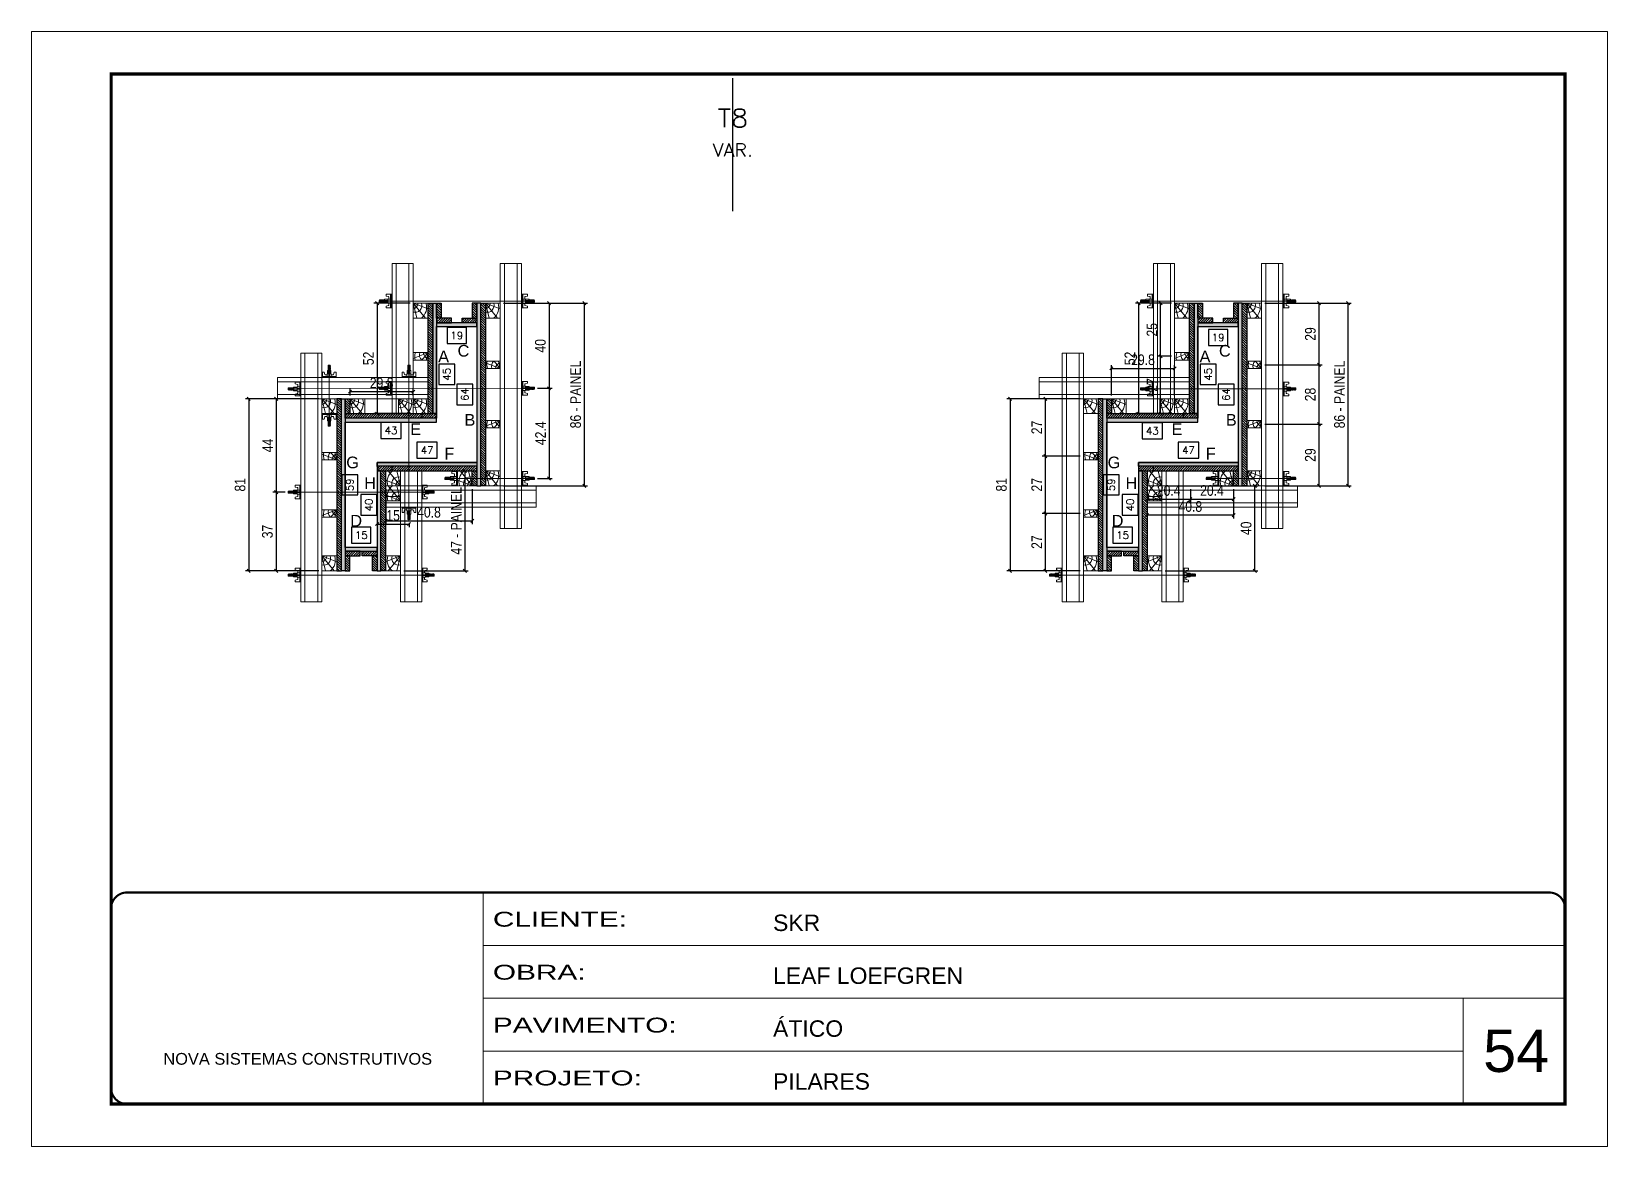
# Model space of a CAD drawing. Extents: x 14400 to 27878, y -21631 to 6985.
# Drawn here: x 15998 to 17483, y -8997 to -7947 of the extents above; entities that cross this region are included whole.
import ezdxf
from ezdxf.enums import TextEntityAlignment as Align

# ---------------------------------------------------------------- set-up
doc = ezdxf.new("R2010")
doc.units = 0
for name, pattern in [('CONTINUO', [0]), ('DASHED', [0.75, 0.5, -0.25]), ('HIDDEN', [0.375, 0.25, -0.125])]:
    doc.linetypes.add(name, pattern=pattern)
for name, color, linetype, lineweight in [('CARIMBO', 255, 'Continuous', 9), ('Folhas', 255, 'Continuous', 9), ('Hachura', 251, 'Continuous', 9), ('Madeira', 126, 'Continuous', 18), ('Perfil Metálico', 224, 'Continuous', 18), ('SARRAFO DE PRESSAO', 251, 'DASHED', 9), ('Texto Seção', 7, 'Continuous', 15)]:
    doc.layers.add(name, color=color, linetype=linetype, lineweight=lineweight)
for name, color, linetype in [('CHAPA', 1, 'Continuous'), ('COTA', 241, 'Continuous'), ('F-PILARES-S', 170, 'Continuous'), ('MEIO_PONT', 93, 'Continuous'), ('SARRAFO', 251, 'Continuous'), ('Texto de Titulo', 7, 'Continuous'), ('Texto Qtd Sarr', 242, 'Continuous'), ('TEXTO_GERAL', 7, 'Continuous')]:
    doc.layers.add(name, color=color, linetype=linetype)
doc.styles.add('ARIAL', font='arial.ttf')
doc.styles.add('COTA TECNICA 2X', font='techl___.ttf', dxfattribs={"height": 10})
doc.styles.add('ROMANS', font='romans.shx')
doc.styles.add('Tecnologia', font='')
doc.styles.get('Tecnologia').set_extended_font_data('Forgotten Futurist')
doc.dimstyles.new('SECAO PILAR', dxfattribs={"dimtxt": 10, "dimasz": 3, "dimexe": 3, "dimexo": 3, "dimgap": 3, "dimtad": 1, "dimdec": 1, "dimlfac": 0.5, "dimzin": 12, "dimdsep": 46, "dimtxsty": 'COTA TECNICA 2X', "dimblk1": 'OBLIQUE', "dimblk2": 'OBLIQUE', "dimsah": 1, "dimcen": 0.9, "dimclrd": 256, "dimclre": 256, "dimclrt": 256, "dimadec": 1, "dimazin": 3, "dimtfac": 1, "dimtdec": 1, "dimtmove": 0, "dimatfit": 3, "dimfxl": 1, "dimtolj": 1, "dimtzin": 12, "dimarcsym": 0})
doc.dimstyles.new('SECÇÃO 2', dxfattribs={"dimtxt": 7, "dimasz": 6, "dimexe": 0.18, "dimexo": 2, "dimgap": -4, "dimtad": 3, "dimdec": 1, "dimlfac": 0.5, "dimzin": 12, "dimdsep": 46, "dimtxsty": 'ROMANS', "dimblk": 'ARCHTICK', "dimcen": 0.09, "dimse1": 1, "dimse2": 1, "dimsd1": 1, "dimsd2": 1, "dimclrd": 180, "dimclre": 5, "dimclrt": 1, "dimadec": 0, "dimazin": 3, "dimtfac": 1, "dimtdec": 1, "dimtofl": 0, "dimtmove": 0, "dimatfit": 3, "dimldrblk": 'ARCHTICK', "dimfxl": 1, "dimtolj": 1, "dimtzin": 0, "dimarcsym": 0})
pattern_1 = [(315, (39922.3262, -17578.5663), (1.12253202, 1.12253202), [])]
pattern_2 = [(225, (7884.9662, -31340.0226), (1.12253202, -1.12253202), [])]
pattern_3 = [(315, (39836.3262, -17488.5663), (1.12253202, 1.12253202), [])]
pattern_4 = [(225, (7798.9662, -31120.4226), (1.12253202, -1.12253202), [])]
pattern_5 = [(315, (39253.561, -17578.5663), (1.12253202, 1.12253202), [])]
pattern_6 = [(225, (7216.201, -31340.0226), (1.12253202, -1.12253202), [])]
pattern_7 = [(315, (39167.561, -17488.5663), (1.12253202, 1.12253202), [])]
pattern_8 = [(225, (7130.201, -31120.4226), (1.12253202, -1.12253202), [])]

msp = doc.modelspace()

# ---------------------------------------------------------------- texts
at = {"layer": 'CARIMBO', "style": 'ARIAL'}
msp.add_text('54', height=40, dxfattribs=at).set_placement((17366.328, -8926.605))
at = {"layer": 'TEXTO_GERAL', "style": 'ARIAL'}
for s, p in [('A', (16386.756, -8252.725)), ('C', (16405.48, -8247.424)), ('A', (17104.188, -8252.725)), ('C', (17122.912, -8247.424)), ('E', (16360.391, -8321.314)), ('B', (16411.546, -8312.468)), ('E', (17077.823, -8321.314)), ('B', (17128.978, -8312.468)), ('F', (16392.167, -8344.291)), ('F', (17109.599, -8344.291)), ('G', (16301.02, -8352.568)), ('G', (17018.452, -8352.568)), ('H', (16317.465, -8371.942)), ('H', (17034.897, -8371.942)), ('D', (16304.398, -8407.456)), ('D', (17021.829, -8407.456))]:
    msp.add_text(s, height=11, dxfattribs=at).set_placement(p, align=Align.MIDDLE_CENTER)

# ---------------------------------------------------------------- blocks, each defined once
blk = doc.blocks.new('9999999999')
at = {"color": 30, "linetype": 'CONTINUO'}
for p, q in [((98564.6, 34230.2), (98564.6, 34429.4)), ((98564.6, 34379.6), (99584, 34379.6)), ((98564.6, 34329.8), (99488, 34329.8)), ((99584, 34329.8), (99488, 34329.8)), ((99488, 34329.8), (99488, 34230.2)), ((98564.6, 34280), (99488, 34280))]:
    blk.add_line(p, q, dxfattribs=at)
at = {"color": 30, "linetype": 'CONTINUO', "const_width": 2}
blk.add_lwpolyline([(99584, 34230.2), (99584, 34414.4, 0.414214), (99569, 34429.4), (98229, 34429.4, 0.414214), (98214, 34414.4), (98214, 34245.2, 0.414214), (98229, 34230.2), (99584, 34230.2)], format="xyb", dxfattribs=at)
at = {"layer": 'Folhas'}
blk.add_lwpolyline([(98139, 34190.2), (99624, 34190.2), (99624, 35240.2), (98139, 35240.2)], close=True, dxfattribs=at)
at = {"layer": 'Folhas', "color": 30, "const_width": 3}
blk.add_lwpolyline([(98214, 34230.2), (99584, 34230.2), (99584, 35200.2), (98214, 35200.2)], close=True, dxfattribs=at)
at = {"color": 7, "linetype": 'Continuous', "ltscale": 5, "style": 'ARIAL'}
for s, height, p in [('SKR', 15.48, (98837.7, 34393.1)), ('LEAF LOEFGREN', 15.483, (98837.7, 34343.3)), ('ÁTICO', 15.48, (98837.7, 34293.5)), ('NOVA SISTEMAS CONSTRUTIVOS', 11.059, (98263.2, 34267.2)), ('PILARES', 15.48, (98837.7, 34243.7))]:
    blk.add_text(s, height=height, dxfattribs=at).set_placement(p)
at = {"layer": 'Folhas', "color": 7, "style": 'Tecnologia', "width": 1.5}
for s, p in [('CLIENTE:', (98573.7, 34397.2)), ('OBRA:', (98573.7, 34347.3)), ('PAVIMENTO:', (98573.7, 34297.5)), ('PROJETO:', (98573.7, 34247.7))]:
    blk.add_text(s, height=14, dxfattribs=at).set_placement(p)
blk = doc.blocks.new('titulo1')
at = {"layer": 'Defpoints', "color": 252, "linetype": 'HIDDEN', "ltscale": 2}
blk.add_line((0, 0), (0, 125), dxfattribs=at)
at = {"layer": 'Defpoints', "style": 'ROMANS', "oblique": 15}
blk.add_attdef('FOLHA', text='', height=10, dxfattribs=at).set_placement((0, 15.6), align=Align.MIDDLE_CENTER)
at = {"layer": 'Texto Qtd Sarr', "color": 3, "style": 'ROMANS', "oblique": 15}
for tag, height, p in [('TITULO', 17, (0, 71.4)), ('SEÇÃO', 12, (0, 41.5))]:
    blk.add_attdef(tag, text='', height=height, dxfattribs=at).set_placement(p, align=Align.MIDDLE_CENTER)
blk = doc.blocks.new('*D2943')
at = {"layer": 'COTA', "color": 180, "lineweight": -2, "transparency": 16777216}
for p, q in [((17098.3, -8333.6), (17078.9, -8333.6)), ((17078.9, -8333.6), (17078.9, -8348.6)), ((17098.3, -8348.6), (17098.3, -8333.6)), ((17078.9, -8348.6), (17098.3, -8348.6))]:
    blk.add_line(p, q, dxfattribs=at)
at = {"layer": 'Defpoints', "color": 0, "transparency": 16777216}
for p in [(17041.6, -8352.6), (17135.6, -8352.6), (17135.6, -8352.6)]:
    blk.add_point(p, dxfattribs=at)
at = {"layer": 'COTA', "color": 1, "transparency": 16777216, "insert": (17088.6, -8341.1), "char_height": 7, "attachment_point": 5, "style": 'ROMANS'}
blk.add_mtext('\\A1;47', dxfattribs=at)
blk = doc.blocks.new('_ArchTick')
at = {"color": 0, "linetype": 'ByBlock', "const_width": 0.15}
blk.add_lwpolyline([(-0.5, -0.5), (0.5, 0.5)], dxfattribs=at)
blk = doc.blocks.new('*D2944')
at = {"layer": 'COTA', "color": 180, "lineweight": -2, "transparency": 16777216}
for p, q in [((17131.6, -8278.9), (17116.6, -8278.9)), ((17116.6, -8278.9), (17116.6, -8298.3)), ((17131.6, -8298.3), (17131.6, -8278.9)), ((17116.6, -8298.3), (17131.6, -8298.3))]:
    blk.add_line(p, q, dxfattribs=at)
at = {"layer": 'Defpoints', "color": 0, "transparency": 16777216}
for p in [(17135.6, -8224.6), (17135.6, -8352.6), (17135.6, -8352.6)]:
    blk.add_point(p, dxfattribs=at)
at = {"layer": 'COTA', "color": 1, "transparency": 16777216, "insert": (17124.1, -8288.6), "char_height": 7, "attachment_point": 5, "rotation": 90, "style": 'ROMANS'}
blk.add_mtext('\\A1;64', dxfattribs=at)
blk = doc.blocks.new('*D2945')
at = {"layer": 'COTA', "color": 180, "lineweight": -2, "transparency": 16777216}
for p, q in [((17114.7, -8259.9), (17099.7, -8259.9)), ((17099.7, -8259.9), (17099.7, -8279.3)), ((17114.7, -8279.3), (17114.7, -8259.9)), ((17099.7, -8279.3), (17114.7, -8279.3))]:
    blk.add_line(p, q, dxfattribs=at)
at = {"layer": 'Defpoints', "color": 0, "transparency": 16777216}
for p in [(17097.6, -8224.6), (17118.7, -8224.6), (17097.6, -8314.6)]:
    blk.add_point(p, dxfattribs=at)
at = {"layer": 'COTA', "color": 1, "transparency": 16777216, "insert": (17107.2, -8269.6), "char_height": 7, "attachment_point": 5, "rotation": 90, "style": 'ROMANS'}
blk.add_mtext('\\A1;45', dxfattribs=at)
blk = doc.blocks.new('*D2946')
at = {"layer": 'COTA', "color": 180, "lineweight": -2, "transparency": 16777216}
for p, q in [((17125.6, -8227.4), (17107.6, -8227.4)), ((17107.6, -8227.4), (17107.6, -8242.4)), ((17125.6, -8242.4), (17125.6, -8227.4)), ((17107.6, -8242.4), (17125.6, -8242.4))]:
    blk.add_line(p, q, dxfattribs=at)
at = {"layer": 'Defpoints', "color": 0, "transparency": 16777216}
for p in [(17097.6, -8224.6), (17135.6, -8224.6), (17097.6, -8246.4)]:
    blk.add_point(p, dxfattribs=at)
at = {"layer": 'COTA', "color": 1, "transparency": 16777216, "insert": (17116.6, -8234.9), "char_height": 7, "attachment_point": 5, "style": 'ROMANS'}
blk.add_mtext('\\A1;19', dxfattribs=at)
blk = doc.blocks.new('*D2947')
at = {"layer": 'COTA', "color": 180, "lineweight": -2, "transparency": 16777216}
for p, q in [((17064.3, -8315.3), (17044.9, -8315.3)), ((17044.9, -8315.3), (17044.9, -8330.3)), ((17064.3, -8330.3), (17064.3, -8315.3)), ((17044.9, -8330.3), (17064.3, -8330.3))]:
    blk.add_line(p, q, dxfattribs=at)
at = {"layer": 'Defpoints', "color": 0, "transparency": 16777216}
for p in [(17011.6, -8314.6), (17097.6, -8314.6), (17097.6, -8334.3)]:
    blk.add_point(p, dxfattribs=at)
at = {"layer": 'COTA', "color": 1, "transparency": 16777216, "insert": (17054.6, -8322.8), "char_height": 7, "attachment_point": 5, "style": 'ROMANS'}
blk.add_mtext('\\A1;43', dxfattribs=at)
blk = doc.blocks.new('*D2948')
at = {"layer": 'COTA', "color": 180, "lineweight": -2, "transparency": 16777216}
for p, q in [((17023.3, -8364.1), (17008.3, -8364.1)), ((17008.3, -8364.1), (17008.3, -8383.1)), ((17023.3, -8383.1), (17023.3, -8364.1)), ((17008.3, -8383.1), (17023.3, -8383.1))]:
    blk.add_line(p, q, dxfattribs=at)
at = {"layer": 'Defpoints', "color": 0, "transparency": 16777216}
for p in [(17011.6, -8314.6), (17011.6, -8432.6), (17027.3, -8432.6)]:
    blk.add_point(p, dxfattribs=at)
at = {"layer": 'COTA', "color": 1, "transparency": 16777216, "insert": (17015.8, -8373.6), "char_height": 7, "attachment_point": 5, "rotation": 90, "style": 'ROMANS'}
blk.add_mtext('\\A1;59', dxfattribs=at)
blk = doc.blocks.new('*D2949')
at = {"layer": 'COTA', "color": 180, "lineweight": -2, "transparency": 16777216}
for p, q in [((17041.2, -8382.9), (17026.2, -8382.9)), ((17026.2, -8382.9), (17026.2, -8402.3)), ((17041.2, -8402.3), (17041.2, -8382.9)), ((17026.2, -8402.3), (17041.2, -8402.3))]:
    blk.add_line(p, q, dxfattribs=at)
at = {"layer": 'Defpoints', "color": 0, "transparency": 16777216}
for p in [(17041.6, -8352.6), (17041.6, -8432.6), (17045.2, -8432.6)]:
    blk.add_point(p, dxfattribs=at)
at = {"layer": 'COTA', "color": 1, "transparency": 16777216, "insert": (17033.7, -8392.6), "char_height": 7, "attachment_point": 5, "rotation": 90, "style": 'ROMANS'}
blk.add_mtext('\\A1;40', dxfattribs=at)
blk = doc.blocks.new('*D2950')
at = {"layer": 'COTA', "color": 180, "lineweight": -2, "transparency": 16777216}
for p, q in [((17035.8, -8413.6), (17017.4, -8413.6)), ((17017.4, -8413.6), (17017.4, -8428.6)), ((17035.8, -8428.6), (17035.8, -8413.6)), ((17017.4, -8428.6), (17035.8, -8428.6))]:
    blk.add_line(p, q, dxfattribs=at)
at = {"layer": 'Defpoints', "color": 0, "transparency": 16777216}
for p in [(17011.6, -8432.6), (17011.6, -8432.6), (17041.6, -8432.6)]:
    blk.add_point(p, dxfattribs=at)
at = {"layer": 'COTA', "color": 1, "transparency": 16777216, "insert": (17026.6, -8421.1), "char_height": 7, "attachment_point": 5, "style": 'ROMANS'}
blk.add_mtext('\\A1;15', dxfattribs=at)
blk = doc.blocks.new('_Oblique')
at = {"color": 0, "linetype": 'ByBlock', "lineweight": -2}
blk.add_line((-0.5, -0.5), (0.5, 0.5), dxfattribs=at)
blk = doc.blocks.new('*D2951')
at = {"layer": 'COTA', "lineweight": -2, "transparency": 16777216}
for p, q in [((17160.6, -8202.6), (17242.1, -8202.6)), ((17239.1, -8374.6), (17239.1, -8202.6)), ((17160.6, -8374.6), (17242.1, -8374.6))]:
    blk.add_line(p, q, dxfattribs=at)
at = {"layer": 'Defpoints', "color": 0, "transparency": 16777216}
for p in [(17157.6, -8202.6), (17239.1, -8202.6), (17157.6, -8374.6)]:
    blk.add_point(p, dxfattribs=at)
at = {"layer": 'COTA', "lineweight": -2, "transparency": 16777216, "xscale": 3, "yscale": 3, "zscale": 3}
for p, rotation in [((17239.1, -8202.6), 90), ((17239.1, -8374.6), 270)]:
    blk.add_blockref('_Oblique', p, dxfattribs=dict(at, rotation=rotation))
at = {"layer": 'COTA', "transparency": 16777216, "insert": (17231, -8288.6), "char_height": 10, "attachment_point": 5, "rotation": 90, "style": 'COTA TECNICA 2X'}
blk.add_mtext('\\A1;86 - PAINEL', dxfattribs=at)
blk = doc.blocks.new('PONTALETE')
at = {"layer": 'Madeira'}
for q in [(2.71, 7), (7, 5.76), (7, 1.74)]:
    blk.add_line((0, 0), q, dxfattribs=at)
blk.add_lwpolyline([(0, 0), (7, 0), (7, 7), (0, 7)], close=True, dxfattribs=at)
for centre, radius, start, end in [((2.04, 0.06), 6.23, 37.28179, 109.09128), ((1.09, 0.9), 3.19, 343.60304, 109.98471), ((-0.21, -0.78), 3.09, 14.63219, 86.0383)]:
    blk.add_arc(centre, radius, start, end, dxfattribs=at)
blk = doc.blocks.new('MEIO PONTALETE')
at = {"layer": 'Madeira'}
for q in [(2.71, 7), (3.5, 2.88), (3.5, 0.87)]:
    blk.add_line((0, 0), q, dxfattribs=at)
blk.add_lwpolyline([(0, 0), (3.5, 0), (3.5, 7), (0, 7)], close=True, dxfattribs=at)
for centre, radius, start, end in [((2.04, 0.06), 6.23, 76.44987, 109.09128), ((1.09, 0.9), 3.19, 40.90626, 109.98471), ((-0.21, -0.78), 3.09, 14.63219, 86.0383)]:
    blk.add_arc(centre, radius, start, end, dxfattribs=at)
blk = doc.blocks.new('*D2952')
at = {"layer": 'COTA', "lineweight": -2, "transparency": 16777216}
for p, q in [((16986.6, -8400.6), (16950.8, -8400.6)), ((16953.8, -8454.6), (16953.8, -8400.6)), ((16986.6, -8454.6), (16950.8, -8454.6))]:
    blk.add_line(p, q, dxfattribs=at)
at = {"layer": 'Defpoints', "color": 0, "transparency": 16777216}
for p in [(16953.8, -8400.6), (16989.6, -8400.6), (16989.6, -8454.6)]:
    blk.add_point(p, dxfattribs=at)
at = {"layer": 'COTA', "lineweight": -2, "transparency": 16777216, "xscale": 3, "yscale": 3, "zscale": 3}
for p, rotation in [((16953.8, -8400.6), 90), ((16953.8, -8454.6), 270)]:
    blk.add_blockref('_Oblique', p, dxfattribs=dict(at, rotation=rotation))
at = {"layer": 'COTA', "transparency": 16777216, "insert": (16945.7, -8427.6), "char_height": 10, "attachment_point": 5, "rotation": 90, "style": 'COTA TECNICA 2X'}
blk.add_mtext('\\A1;27', dxfattribs=at)
blk = doc.blocks.new('*D2953')
at = {"layer": 'COTA', "lineweight": -2, "transparency": 16777216}
for p, q in [((16986.6, -8346.6), (16950.8, -8346.6)), ((16953.8, -8400.6), (16953.8, -8346.6)), ((16986.6, -8400.6), (16950.8, -8400.6))]:
    blk.add_line(p, q, dxfattribs=at)
at = {"layer": 'Defpoints', "color": 0, "transparency": 16777216}
for p in [(16953.8, -8346.6), (16989.6, -8346.6), (16989.6, -8400.6)]:
    blk.add_point(p, dxfattribs=at)
at = {"layer": 'COTA', "lineweight": -2, "transparency": 16777216, "xscale": 3, "yscale": 3, "zscale": 3}
for p, rotation in [((16953.8, -8346.6), 90), ((16953.8, -8400.6), 270)]:
    blk.add_blockref('_Oblique', p, dxfattribs=dict(at, rotation=rotation))
at = {"layer": 'COTA', "transparency": 16777216, "insert": (16945.7, -8373.6), "char_height": 10, "attachment_point": 5, "rotation": 90, "style": 'COTA TECNICA 2X'}
blk.add_mtext('\\A1;27', dxfattribs=at)
blk = doc.blocks.new('*D2954')
at = {"layer": 'COTA', "lineweight": -2, "transparency": 16777216}
for p, q in [((16986.6, -8292.6), (16950.8, -8292.6)), ((16953.8, -8346.6), (16953.8, -8292.6)), ((16986.6, -8346.6), (16950.8, -8346.6))]:
    blk.add_line(p, q, dxfattribs=at)
at = {"layer": 'Defpoints', "color": 0, "transparency": 16777216}
for p in [(16953.8, -8292.6), (16989.6, -8292.6), (16989.6, -8346.6)]:
    blk.add_point(p, dxfattribs=at)
at = {"layer": 'COTA', "lineweight": -2, "transparency": 16777216, "xscale": 3, "yscale": 3, "zscale": 3}
for p, rotation in [((16953.8, -8292.6), 90), ((16953.8, -8346.6), 270)]:
    blk.add_blockref('_Oblique', p, dxfattribs=dict(at, rotation=rotation))
at = {"layer": 'COTA', "transparency": 16777216, "insert": (16945.7, -8319.6), "char_height": 10, "attachment_point": 5, "rotation": 90, "style": 'COTA TECNICA 2X'}
blk.add_mtext('\\A1;27', dxfattribs=at)
blk = doc.blocks.new('C')
at = {"layer": 'Hachura', "color": 0}
for p, q in [((0, 3.22), (0, -3.22)), ((0.45, 3.22), (0, 3.22)), ((0.46, 3.16), (0, 3.16)), ((0.46, 3.05), (0, 3.05)), ((0.46, 2.88), (0, 2.88)), ((0, 2.75), (0, -1.16)), ((0.46, 2.65), (0, 2.65)), ((0.46, 2.23), (0, 2.23)), ((0.46, 1.51), (0, 1.51)), ((0.39, 0.49), (0.17, 0.49)), ((0.45, -3.23), (0.45, 3.22)), ((0.45, 3.22), (2.58, 3.22)), ((1.74, 0.97), (0.45, 0.97)), ((1.45, 0.1), (0.45, 0.1)), ((1.35, 1.94), (1.35, 0.96)), ((2.58, 2.39), (1.47, 2.09)), ((1.74, -0.97), (1.74, 0.97)), ((1.74, 0.97), (1.74, 0.84)), ((1.74, 0.97), (1.74, 0.84)), ((1.74, 0.84), (3.35, 0.84)), ((3.35, 0.45), (1.74, 0.45)), ((2.58, 3.22), (2.58, 2.39)), ((3.32, 0.84), (3.32, -0.84)), ((3.35, 0.84), (3.35, -0.84)), ((3.68, 0.45), (3.35, 0.45)), ((3.84, -0.52), (3.35, 0.45)), ((3.35, 0.06), (3.67, -0.57)), ((3.68, 0.45), (4.16, -0.52)), ((3.72, 0.5), (4.25, -0.57)), ((4.37, -0.55), (3.83, 0.53)), ((4.15, 0.45), (3.93, 0.45)), ((4.42, -0.52), (3.93, 0.45)), ((4.15, 0.45), (4.26, 0.45)), ((4.26, 0.45), (4.74, -0.52)), ((4.3, 0.5), (4.83, -0.57)), ((4.95, -0.55), (4.41, 0.53)), ((4.51, 0.45), (4.84, 0.45)), ((5, -0.52), (4.51, 0.45)), ((4.84, 0.45), (5.32, -0.52)), ((4.88, 0.5), (5.41, -0.57)), ((5.53, -0.55), (4.99, 0.53)), ((5.58, -0.52), (5.09, 0.45)), ((5.42, 0.45), (5.09, 0.45)), ((5.58, -0.52), (5.09, 0.45)), ((5.42, 0.45), (5.74, -0.19)), ((5.46, 0.5), (5.74, -0.07)), ((5.74, 0.19), (5.57, 0.53)), ((5.74, 0.32), (5.68, 0.45)), ((5.68, 0.45), (5.74, 0.45)), ((5.74, 0.45), (5.9, 0.29)), ((5.74, 0.45), (5.74, -0.52)), ((5.9, -0.36), (5.9, 0.29)), ((0.45, 0), (0, 0)), ((0.46, -1.52), (0, -1.52)), ((0.46, -2.23), (0, -2.23)), ((0.46, -2.65), (0, -2.65)), ((0.46, -2.88), (0, -2.88)), ((0.46, -3.05), (0, -3.05)), ((0.46, -3.16), (0, -3.16)), ((0, -3.22), (2.57, -3.22)), ((0.08, -0.48), (0.29, -0.48)), ((0.29, -0.48), (0.4, -0.48)), ((0.45, 0), (0.45, -0.97)), ((0.45, -0.16), (1.45, -0.16)), ((0.45, -0.65), (0.45, -0.32)), ((0.45, -3.23), (0.45, -0.65)), ((0.45, -0.97), (1.74, -0.97)), ((1.35, -1.94), (1.35, -0.97)), ((2.58, -2.39), (1.47, -2.1)), ((3.35, -0.32), (1.74, -0.32)), ((3.35, -0.84), (1.74, -0.84)), ((2.58, -3.23), (2.58, -2.39)), ((3.35, -0.07), (3.58, -0.52)), ((3.35, -0.52), (3.58, -0.52)), ((3.84, -0.52), (4.16, -0.52)), ((4.42, -0.52), (4.74, -0.52)), ((4.63, -0.52), (4.74, -0.52)), ((5, -0.52), (5.32, -0.52)), ((5.58, -0.52), (5.74, -0.52)), ((5.74, -0.52), (5.9, -0.36)), ((5.74, -0.52), (5.74, -0.52))]:
    blk.add_line(p, q, dxfattribs=at)
for centre, radius, start, end in [((1.52, 1.94), 0.161, 104.74356, 180), ((1.44, -0.03), 0.129, 272.69497, 87.30503), ((3.81, 0.39), 0.143, 25.56881, 154.43119), ((4.39, 0.39), 0.143, 25.56881, 154.43119), ((4.97, 0.39), 0.143, 25.56881, 154.43119), ((5.55, 0.39), 0.143, 25.56881, 154.43119), ((0.17, -0.37), 0.174, 221.74404, 317.85924), ((1.52, -1.94), 0.161, 180, 255.25644), ((3.71, -0.4), 0.174, 222.14076, 318.25596), ((4.29, -0.4), 0.174, 222.14076, 318.25596), ((4.87, -0.4), 0.174, 222.14076, 318.25596), ((5.45, -0.4), 0.174, 222.14076, 318.25596), ((5.61, -0.4), 0.174, 317.85924, 318.25596)]:
    blk.add_arc(centre, radius, start, end, dxfattribs=at)
blk = doc.blocks.new('*D2955')
at = {"layer": 'COTA', "lineweight": -2, "transparency": 16777216}
for p, q in [((17066.6, -8374.6), (17154.1, -8374.6)), ((17151.1, -8454.6), (17151.1, -8374.6)), ((17066.6, -8454.6), (17154.1, -8454.6))]:
    blk.add_line(p, q, dxfattribs=at)
at = {"layer": 'Defpoints', "color": 0, "transparency": 16777216}
for p in [(17063.6, -8374.6), (17151.1, -8374.6), (17063.6, -8454.6)]:
    blk.add_point(p, dxfattribs=at)
at = {"layer": 'COTA', "lineweight": -2, "transparency": 16777216, "xscale": 3, "yscale": 3, "zscale": 3}
for p, rotation in [((17151.1, -8374.6), 90), ((17151.1, -8454.6), 270)]:
    blk.add_blockref('_Oblique', p, dxfattribs=dict(at, rotation=rotation))
at = {"layer": 'COTA', "transparency": 16777216, "insert": (17143, -8414.6), "char_height": 10, "attachment_point": 5, "rotation": 90, "style": 'COTA TECNICA 2X'}
blk.add_mtext('\\A1;40', dxfattribs=at)
blk = doc.blocks.new('*D2956')
at = {"layer": 'COTA', "lineweight": -2, "transparency": 16777216}
for p, q in [((17049.6, -8377.6), (17049.6, -8405.2)), ((17131.2, -8377.6), (17131.2, -8405.2)), ((17131.2, -8402.2), (17049.6, -8402.2))]:
    blk.add_line(p, q, dxfattribs=at)
at = {"layer": 'Defpoints', "color": 0, "transparency": 16777216}
for p in [(17049.6, -8374.6), (17131.2, -8374.6), (17049.6, -8402.2)]:
    blk.add_point(p, dxfattribs=at)
at = {"layer": 'COTA', "lineweight": -2, "transparency": 16777216, "xscale": 3, "yscale": 3, "zscale": 3, "rotation": 180}
blk.add_blockref('_Oblique', (17049.6, -8402.2), dxfattribs=at)
at = {"layer": 'COTA', "lineweight": -2, "transparency": 16777216, "xscale": 3, "yscale": 3, "zscale": 3}
blk.add_blockref('_Oblique', (17131.2, -8402.2), dxfattribs=at)
at = {"layer": 'COTA', "transparency": 16777216, "insert": (17090.4, -8394.1), "char_height": 10, "attachment_point": 5, "style": 'COTA TECNICA 2X'}
blk.add_mtext('\\A1;40.8', dxfattribs=at)
blk = doc.blocks.new('*D2965')
at = {"layer": 'COTA', "lineweight": -2, "transparency": 16777216}
for p, q in [((17049.6, -8377.6), (17049.6, -8390.1)), ((17049.6, -8387.1), (17090.4, -8387.1)), ((17090.4, -8377.6), (17090.4, -8390.1))]:
    blk.add_line(p, q, dxfattribs=at)
at = {"layer": 'Defpoints', "color": 0, "transparency": 16777216}
for p in [(17049.6, -8374.6), (17090.4, -8374.6), (17090.4, -8387.1)]:
    blk.add_point(p, dxfattribs=at)
at = {"layer": 'COTA', "lineweight": -2, "transparency": 16777216, "xscale": 3, "yscale": 3, "zscale": 3, "rotation": 180}
blk.add_blockref('_Oblique', (17049.6, -8387.1), dxfattribs=at)
at = {"layer": 'COTA', "lineweight": -2, "transparency": 16777216, "xscale": 3, "yscale": 3, "zscale": 3}
blk.add_blockref('_Oblique', (17090.4, -8387.1), dxfattribs=at)
at = {"layer": 'COTA', "transparency": 16777216, "insert": (17070, -8379), "char_height": 10, "attachment_point": 5, "style": 'COTA TECNICA 2X'}
blk.add_mtext('\\A1;20.4', dxfattribs=at)
blk = doc.blocks.new('*D2966')
at = {"layer": 'COTA', "lineweight": -2, "transparency": 16777216}
for p, q in [((17090.4, -8377.6), (17090.4, -8390.1)), ((17090.4, -8387.1), (17131.2, -8387.1)), ((17131.2, -8377.6), (17131.2, -8390.1))]:
    blk.add_line(p, q, dxfattribs=at)
at = {"layer": 'Defpoints', "color": 0, "transparency": 16777216}
for p in [(17090.4, -8374.6), (17131.2, -8374.6), (17131.2, -8387.1)]:
    blk.add_point(p, dxfattribs=at)
at = {"layer": 'COTA', "lineweight": -2, "transparency": 16777216, "xscale": 3, "yscale": 3, "zscale": 3, "rotation": 180}
blk.add_blockref('_Oblique', (17090.4, -8387.1), dxfattribs=at)
at = {"layer": 'COTA', "lineweight": -2, "transparency": 16777216, "xscale": 3, "yscale": 3, "zscale": 3}
blk.add_blockref('_Oblique', (17131.2, -8387.1), dxfattribs=at)
at = {"layer": 'COTA', "transparency": 16777216, "insert": (17110.8, -8379), "char_height": 10, "attachment_point": 5, "style": 'COTA TECNICA 2X'}
blk.add_mtext('\\A1;20.4', dxfattribs=at)
blk = doc.blocks.new('*D2967')
at = {"layer": 'COTA', "lineweight": -2, "transparency": 16777216}
for p, q in [((17072.6, -8202.6), (17038.6, -8202.6)), ((17041.6, -8202.6), (17041.6, -8306.6)), ((17072.6, -8306.6), (17038.6, -8306.6))]:
    blk.add_line(p, q, dxfattribs=at)
at = {"layer": 'Defpoints', "color": 0, "transparency": 16777216}
for p in [(17075.6, -8202.6), (17041.6, -8306.6), (17075.6, -8306.6)]:
    blk.add_point(p, dxfattribs=at)
at = {"layer": 'COTA', "lineweight": -2, "transparency": 16777216, "xscale": 3, "yscale": 3, "zscale": 3}
for p, rotation in [((17041.6, -8202.6), 90), ((17041.6, -8306.6), 270)]:
    blk.add_blockref('_Oblique', p, dxfattribs=dict(at, rotation=rotation))
at = {"layer": 'COTA', "transparency": 16777216, "insert": (17033.5, -8254.6), "char_height": 10, "attachment_point": 5, "rotation": 90, "style": 'COTA TECNICA 2X'}
blk.add_mtext('\\A1;52', dxfattribs=at)
blk = doc.blocks.new('*D2968')
at = {"layer": 'COTA', "lineweight": -2, "transparency": 16777216}
for p, q in [((16986.6, -8292.6), (16917.5, -8292.6)), ((16920.5, -8292.6), (16920.5, -8454.6)), ((16986.6, -8454.6), (16917.5, -8454.6))]:
    blk.add_line(p, q, dxfattribs=at)
at = {"layer": 'Defpoints', "color": 0, "transparency": 16777216}
for p in [(16989.6, -8292.6), (16920.5, -8454.6), (16989.6, -8454.6)]:
    blk.add_point(p, dxfattribs=at)
at = {"layer": 'COTA', "lineweight": -2, "transparency": 16777216, "xscale": 3, "yscale": 3, "zscale": 3}
for p, rotation in [((16920.5, -8292.6), 90), ((16920.5, -8454.6), 270)]:
    blk.add_blockref('_Oblique', p, dxfattribs=dict(at, rotation=rotation))
at = {"layer": 'COTA', "transparency": 16777216, "insert": (16912.4, -8373.6), "char_height": 10, "attachment_point": 5, "rotation": 90, "style": 'COTA TECNICA 2X'}
blk.add_mtext('\\A1;81', dxfattribs=at)
blk = doc.blocks.new('*D2969')
at = {"layer": 'COTA', "lineweight": -2, "transparency": 16777216}
for p, q in [((17072.6, -8252.6), (17059.4, -8252.6)), ((17062.4, -8306.6), (17062.4, -8252.6)), ((17072.6, -8306.6), (17059.4, -8306.6))]:
    blk.add_line(p, q, dxfattribs=at)
at = {"layer": 'Defpoints', "color": 0, "transparency": 16777216}
for p in [(17062.4, -8252.6), (17075.6, -8252.6), (17075.6, -8306.6)]:
    blk.add_point(p, dxfattribs=at)
at = {"layer": 'COTA', "lineweight": -2, "transparency": 16777216, "xscale": 3, "yscale": 3, "zscale": 3}
for p, rotation in [((17062.4, -8252.6), 90), ((17062.4, -8306.6), 270)]:
    blk.add_blockref('_Oblique', p, dxfattribs=dict(at, rotation=rotation))
at = {"layer": 'COTA', "transparency": 16777216, "insert": (17054.4, -8279.6), "char_height": 10, "attachment_point": 5, "rotation": 90, "style": 'COTA TECNICA 2X'}
blk.add_mtext('\\A1;27', dxfattribs=at)
blk = doc.blocks.new('*D2970')
at = {"layer": 'COTA', "lineweight": -2, "transparency": 16777216}
for p, q in [((17072.6, -8202.6), (17059.4, -8202.6)), ((17062.4, -8252.6), (17062.4, -8202.6)), ((17072.6, -8252.6), (17059.4, -8252.6))]:
    blk.add_line(p, q, dxfattribs=at)
at = {"layer": 'Defpoints', "color": 0, "transparency": 16777216}
for p in [(17062.4, -8202.6), (17075.6, -8202.6), (17075.6, -8252.6)]:
    blk.add_point(p, dxfattribs=at)
at = {"layer": 'COTA', "lineweight": -2, "transparency": 16777216, "xscale": 3, "yscale": 3, "zscale": 3}
for p, rotation in [((17062.4, -8202.6), 90), ((17062.4, -8252.6), 270)]:
    blk.add_blockref('_Oblique', p, dxfattribs=dict(at, rotation=rotation))
at = {"layer": 'COTA', "transparency": 16777216, "insert": (17054.3, -8227.6), "char_height": 10, "attachment_point": 5, "rotation": 90, "style": 'COTA TECNICA 2X'}
blk.add_mtext('\\A1;25', dxfattribs=at)
blk = doc.blocks.new('*D2971')
at = {"layer": 'COTA', "lineweight": -2, "transparency": 16777216}
for p, q in [((17160.6, -8202.6), (17214.6, -8202.6)), ((17211.6, -8202.6), (17211.6, -8260.6)), ((17160.6, -8260.6), (17214.6, -8260.6))]:
    blk.add_line(p, q, dxfattribs=at)
at = {"layer": 'Defpoints', "color": 0, "transparency": 16777216}
for p in [(17157.6, -8202.6), (17157.6, -8260.6), (17211.6, -8260.6)]:
    blk.add_point(p, dxfattribs=at)
at = {"layer": 'COTA', "lineweight": -2, "transparency": 16777216, "xscale": 3, "yscale": 3, "zscale": 3}
for p, rotation in [((17211.6, -8202.6), 90), ((17211.6, -8260.6), 270)]:
    blk.add_blockref('_Oblique', p, dxfattribs=dict(at, rotation=rotation))
at = {"layer": 'COTA', "transparency": 16777216, "insert": (17203.5, -8231.6), "char_height": 10, "attachment_point": 5, "rotation": 90, "style": 'COTA TECNICA 2X'}
blk.add_mtext('\\A1;29', dxfattribs=at)
blk = doc.blocks.new('*D2972')
at = {"layer": 'COTA', "lineweight": -2, "transparency": 16777216}
for p, q in [((17160.6, -8260.6), (17214.6, -8260.6)), ((17211.6, -8260.6), (17211.6, -8316.6)), ((17160.6, -8316.6), (17214.6, -8316.6))]:
    blk.add_line(p, q, dxfattribs=at)
at = {"layer": 'Defpoints', "color": 0, "transparency": 16777216}
for p in [(17157.6, -8260.6), (17157.6, -8316.6), (17211.6, -8316.6)]:
    blk.add_point(p, dxfattribs=at)
at = {"layer": 'COTA', "lineweight": -2, "transparency": 16777216, "xscale": 3, "yscale": 3, "zscale": 3}
for p, rotation in [((17211.6, -8260.6), 90), ((17211.6, -8316.6), 270)]:
    blk.add_blockref('_Oblique', p, dxfattribs=dict(at, rotation=rotation))
at = {"layer": 'COTA', "transparency": 16777216, "insert": (17203.5, -8288.6), "char_height": 10, "attachment_point": 5, "rotation": 90, "style": 'COTA TECNICA 2X'}
blk.add_mtext('\\A1;28', dxfattribs=at)
blk = doc.blocks.new('*D2973')
at = {"layer": 'COTA', "lineweight": -2, "transparency": 16777216}
for p, q in [((17160.6, -8316.6), (17214.6, -8316.6)), ((17211.6, -8316.6), (17211.6, -8374.6)), ((17160.6, -8374.6), (17214.6, -8374.6))]:
    blk.add_line(p, q, dxfattribs=at)
at = {"layer": 'Defpoints', "color": 0, "transparency": 16777216}
for p in [(17157.6, -8316.6), (17157.6, -8374.6), (17211.6, -8374.6)]:
    blk.add_point(p, dxfattribs=at)
at = {"layer": 'COTA', "lineweight": -2, "transparency": 16777216, "xscale": 3, "yscale": 3, "zscale": 3}
for p, rotation in [((17211.6, -8316.6), 90), ((17211.6, -8374.6), 270)]:
    blk.add_blockref('_Oblique', p, dxfattribs=dict(at, rotation=rotation))
at = {"layer": 'COTA', "transparency": 16777216, "insert": (17203.5, -8345.6), "char_height": 10, "attachment_point": 5, "rotation": 90, "style": 'COTA TECNICA 2X'}
blk.add_mtext('\\A1;29', dxfattribs=at)
blk = doc.blocks.new('*D2974')
at = {"layer": 'COTA', "color": 180, "lineweight": -2, "transparency": 16777216}
for p, q in [((16380.8, -8333.6), (16361.5, -8333.6)), ((16361.5, -8333.6), (16361.5, -8348.6)), ((16380.8, -8348.6), (16380.8, -8333.6)), ((16361.5, -8348.6), (16380.8, -8348.6))]:
    blk.add_line(p, q, dxfattribs=at)
at = {"layer": 'Defpoints', "color": 0, "transparency": 16777216}
for p in [(16324.2, -8352.6), (16418.2, -8352.6), (16418.2, -8352.6)]:
    blk.add_point(p, dxfattribs=at)
at = {"layer": 'COTA', "color": 1, "transparency": 16777216, "insert": (16371.2, -8341.1), "char_height": 7, "attachment_point": 5, "style": 'ROMANS'}
blk.add_mtext('\\A1;47', dxfattribs=at)
blk = doc.blocks.new('*D2975')
at = {"layer": 'COTA', "color": 180, "lineweight": -2, "transparency": 16777216}
for p, q in [((16414.2, -8278.9), (16399.2, -8278.9)), ((16399.2, -8278.9), (16399.2, -8298.3)), ((16414.2, -8298.3), (16414.2, -8278.9)), ((16399.2, -8298.3), (16414.2, -8298.3))]:
    blk.add_line(p, q, dxfattribs=at)
at = {"layer": 'Defpoints', "color": 0, "transparency": 16777216}
for p in [(16418.2, -8224.6), (16418.2, -8352.6), (16418.2, -8352.6)]:
    blk.add_point(p, dxfattribs=at)
at = {"layer": 'COTA', "color": 1, "transparency": 16777216, "insert": (16406.7, -8288.6), "char_height": 7, "attachment_point": 5, "rotation": 90, "style": 'ROMANS'}
blk.add_mtext('\\A1;64', dxfattribs=at)
blk = doc.blocks.new('*D2976')
at = {"layer": 'COTA', "color": 180, "lineweight": -2, "transparency": 16777216}
for p, q in [((16397.3, -8259.9), (16382.3, -8259.9)), ((16382.3, -8259.9), (16382.3, -8279.3)), ((16397.3, -8279.3), (16397.3, -8259.9)), ((16382.3, -8279.3), (16397.3, -8279.3))]:
    blk.add_line(p, q, dxfattribs=at)
at = {"layer": 'Defpoints', "color": 0, "transparency": 16777216}
for p in [(16380.2, -8224.6), (16401.3, -8224.6), (16380.2, -8314.6)]:
    blk.add_point(p, dxfattribs=at)
at = {"layer": 'COTA', "color": 1, "transparency": 16777216, "insert": (16389.8, -8269.6), "char_height": 7, "attachment_point": 5, "rotation": 90, "style": 'ROMANS'}
blk.add_mtext('\\A1;45', dxfattribs=at)
blk = doc.blocks.new('*D2957')
at = {"layer": 'COTA', "color": 180, "lineweight": -2, "transparency": 16777216}
for p, q in [((16408.2, -8225.6), (16390.2, -8225.6)), ((16390.2, -8225.6), (16390.2, -8240.6)), ((16408.2, -8240.6), (16408.2, -8225.6)), ((16390.2, -8240.6), (16408.2, -8240.6))]:
    blk.add_line(p, q, dxfattribs=at)
at = {"layer": 'Defpoints', "color": 0, "transparency": 16777216}
for p in [(16380.2, -8224.6), (16418.2, -8224.6), (16380.2, -8244.6)]:
    blk.add_point(p, dxfattribs=at)
at = {"layer": 'COTA', "color": 1, "transparency": 16777216, "insert": (16399.2, -8233.1), "char_height": 7, "attachment_point": 5, "style": 'ROMANS'}
blk.add_mtext('\\A1;19', dxfattribs=at)
blk = doc.blocks.new('*D2958')
at = {"layer": 'COTA', "color": 180, "lineweight": -2, "transparency": 16777216}
for p, q in [((16346.8, -8314.9), (16327.5, -8314.9)), ((16327.5, -8314.9), (16327.5, -8329.9)), ((16346.8, -8329.9), (16346.8, -8314.9)), ((16327.5, -8329.9), (16346.8, -8329.9))]:
    blk.add_line(p, q, dxfattribs=at)
at = {"layer": 'Defpoints', "color": 0, "transparency": 16777216}
for p in [(16294.2, -8314.6), (16380.2, -8314.6), (16380.2, -8333.9)]:
    blk.add_point(p, dxfattribs=at)
at = {"layer": 'COTA', "color": 1, "transparency": 16777216, "insert": (16337.2, -8322.4), "char_height": 7, "attachment_point": 5, "style": 'ROMANS'}
blk.add_mtext('\\A1;43', dxfattribs=at)
blk = doc.blocks.new('*D2959')
at = {"layer": 'COTA', "color": 180, "lineweight": -2, "transparency": 16777216}
for p, q in [((16305.8, -8364.1), (16290.8, -8364.1)), ((16290.8, -8364.1), (16290.8, -8383.1)), ((16305.8, -8383.1), (16305.8, -8364.1)), ((16290.8, -8383.1), (16305.8, -8383.1))]:
    blk.add_line(p, q, dxfattribs=at)
at = {"layer": 'Defpoints', "color": 0, "transparency": 16777216}
for p in [(16294.2, -8314.6), (16294.2, -8432.6), (16309.8, -8432.6)]:
    blk.add_point(p, dxfattribs=at)
at = {"layer": 'COTA', "color": 1, "transparency": 16777216, "insert": (16298.3, -8373.6), "char_height": 7, "attachment_point": 5, "rotation": 90, "style": 'ROMANS'}
blk.add_mtext('\\A1;59', dxfattribs=at)
blk = doc.blocks.new('*D2960')
at = {"layer": 'COTA', "color": 180, "lineweight": -2, "transparency": 16777216}
for p, q in [((16323.8, -8382.9), (16308.8, -8382.9)), ((16308.8, -8382.9), (16308.8, -8402.3)), ((16323.8, -8402.3), (16323.8, -8382.9)), ((16308.8, -8402.3), (16323.8, -8402.3))]:
    blk.add_line(p, q, dxfattribs=at)
at = {"layer": 'Defpoints', "color": 0, "transparency": 16777216}
for p in [(16324.2, -8352.6), (16324.2, -8432.6), (16327.8, -8432.6)]:
    blk.add_point(p, dxfattribs=at)
at = {"layer": 'COTA', "color": 1, "transparency": 16777216, "insert": (16316.3, -8392.6), "char_height": 7, "attachment_point": 5, "rotation": 90, "style": 'ROMANS'}
blk.add_mtext('\\A1;40', dxfattribs=at)
blk = doc.blocks.new('*D2961')
at = {"layer": 'COTA', "color": 180, "lineweight": -2, "transparency": 16777216}
for p, q in [((16318.3, -8413.6), (16300, -8413.6)), ((16300, -8413.6), (16300, -8428.6)), ((16318.3, -8428.6), (16318.3, -8413.6)), ((16300, -8428.6), (16318.3, -8428.6))]:
    blk.add_line(p, q, dxfattribs=at)
at = {"layer": 'Defpoints', "color": 0, "transparency": 16777216}
for p in [(16294.2, -8432.6), (16294.2, -8432.6), (16324.2, -8432.6)]:
    blk.add_point(p, dxfattribs=at)
at = {"layer": 'COTA', "color": 1, "transparency": 16777216, "insert": (16309.2, -8421.1), "char_height": 7, "attachment_point": 5, "style": 'ROMANS'}
blk.add_mtext('\\A1;15', dxfattribs=at)
blk = doc.blocks.new('*D2962')
at = {"layer": 'COTA', "lineweight": -2, "transparency": 16777216}
for p, q in [((16443.2, -8202.6), (16522.4, -8202.6)), ((16519.4, -8374.6), (16519.4, -8202.6)), ((16443.2, -8374.6), (16522.4, -8374.6))]:
    blk.add_line(p, q, dxfattribs=at)
at = {"layer": 'Defpoints', "color": 0, "transparency": 16777216}
for p in [(16440.2, -8202.6), (16519.4, -8202.6), (16440.2, -8374.6)]:
    blk.add_point(p, dxfattribs=at)
at = {"layer": 'COTA', "lineweight": -2, "transparency": 16777216, "xscale": 3, "yscale": 3, "zscale": 3}
for p, rotation in [((16519.4, -8202.6), 90), ((16519.4, -8374.6), 270)]:
    blk.add_blockref('_Oblique', p, dxfattribs=dict(at, rotation=rotation))
at = {"layer": 'COTA', "transparency": 16777216, "insert": (16511.2, -8288.6), "char_height": 10, "attachment_point": 5, "rotation": 90, "style": 'COTA TECNICA 2X'}
blk.add_mtext('\\A1;86 - PAINEL', dxfattribs=at)
blk = doc.blocks.new('*D2963')
at = {"layer": 'COTA', "lineweight": -2, "transparency": 16777216}
for p, q in [((16355.2, -8202.6), (16321.1, -8202.6)), ((16324.1, -8202.6), (16324.1, -8306.6)), ((16355.2, -8306.6), (16321.1, -8306.6))]:
    blk.add_line(p, q, dxfattribs=at)
at = {"layer": 'Defpoints', "color": 0, "transparency": 16777216}
for p in [(16358.2, -8202.6), (16324.1, -8306.6), (16358.2, -8306.6)]:
    blk.add_point(p, dxfattribs=at)
at = {"layer": 'COTA', "lineweight": -2, "transparency": 16777216, "xscale": 3, "yscale": 3, "zscale": 3}
for p, rotation in [((16324.1, -8202.6), 90), ((16324.1, -8306.6), 270)]:
    blk.add_blockref('_Oblique', p, dxfattribs=dict(at, rotation=rotation))
at = {"layer": 'COTA', "transparency": 16777216, "insert": (16316, -8254.6), "char_height": 10, "attachment_point": 5, "rotation": 90, "style": 'COTA TECNICA 2X'}
blk.add_mtext('\\A1;52 ', dxfattribs=at)
blk = doc.blocks.new('*D2964')
at = {"layer": 'COTA', "lineweight": -2, "transparency": 16777216}
for p, q in [((16269.2, -8292.6), (16200.1, -8292.6)), ((16203.1, -8292.6), (16203.1, -8454.6)), ((16269.2, -8454.6), (16200.1, -8454.6))]:
    blk.add_line(p, q, dxfattribs=at)
at = {"layer": 'Defpoints', "color": 0, "transparency": 16777216}
for p in [(16272.2, -8292.6), (16203.1, -8454.6), (16272.2, -8454.6)]:
    blk.add_point(p, dxfattribs=at)
at = {"layer": 'COTA', "lineweight": -2, "transparency": 16777216, "xscale": 3, "yscale": 3, "zscale": 3}
for p, rotation in [((16203.1, -8292.6), 90), ((16203.1, -8454.6), 270)]:
    blk.add_blockref('_Oblique', p, dxfattribs=dict(at, rotation=rotation))
at = {"layer": 'COTA', "transparency": 16777216, "insert": (16195, -8373.6), "char_height": 10, "attachment_point": 5, "rotation": 90, "style": 'COTA TECNICA 2X'}
blk.add_mtext('\\A1;81', dxfattribs=at)
blk = doc.blocks.new('*D2979')
at = {"layer": 'COTA', "lineweight": -2, "transparency": 16777216}
for p, q in [((16335.2, -8360.6), (16409.8, -8360.6)), ((16406.8, -8360.6), (16406.8, -8454.6)), ((16349.2, -8454.6), (16409.8, -8454.6))]:
    blk.add_line(p, q, dxfattribs=at)
at = {"layer": 'Defpoints', "color": 0, "transparency": 16777216}
for p in [(16332.2, -8360.6), (16346.2, -8454.6), (16406.8, -8454.6)]:
    blk.add_point(p, dxfattribs=at)
at = {"layer": 'COTA', "lineweight": -2, "transparency": 16777216, "xscale": 3, "yscale": 3, "zscale": 3}
for p, rotation in [((16406.8, -8360.6), 90), ((16406.8, -8454.6), 270)]:
    blk.add_blockref('_Oblique', p, dxfattribs=dict(at, rotation=rotation))
at = {"layer": 'COTA', "transparency": 16777216, "insert": (16398.7, -8407.6), "char_height": 10, "attachment_point": 5, "rotation": 90, "style": 'COTA TECNICA 2X'}
blk.add_mtext('\\A1;47 - PAINEL', dxfattribs=at)
blk = doc.blocks.new('*D2980')
at = {"layer": 'COTA', "lineweight": -2, "transparency": 16777216}
for p, q in [((16249.2, -8292.6), (16226, -8292.6)), ((16229, -8292.6), (16229, -8380.6)), ((16237.4, -8380.6), (16226, -8380.6))]:
    blk.add_line(p, q, dxfattribs=at)
at = {"layer": 'Defpoints', "color": 0, "transparency": 16777216}
for p in [(16252.2, -8292.6), (16229, -8380.6), (16240.4, -8380.6)]:
    blk.add_point(p, dxfattribs=at)
at = {"layer": 'COTA', "lineweight": -2, "transparency": 16777216, "xscale": 3, "yscale": 3, "zscale": 3}
for p, rotation in [((16229, -8292.6), 90), ((16229, -8380.6), 270)]:
    blk.add_blockref('_Oblique', p, dxfattribs=dict(at, rotation=rotation))
at = {"layer": 'COTA', "transparency": 16777216, "insert": (16221, -8336.6), "char_height": 10, "attachment_point": 5, "rotation": 90, "style": 'COTA TECNICA 2X'}
blk.add_mtext('\\A1;44', dxfattribs=at)
blk = doc.blocks.new('*D2981')
at = {"layer": 'COTA', "lineweight": -2, "transparency": 16777216}
for p, q in [((16237.4, -8380.6), (16226, -8380.6)), ((16229, -8380.6), (16229, -8454.6)), ((16269.2, -8454.6), (16226, -8454.6))]:
    blk.add_line(p, q, dxfattribs=at)
at = {"layer": 'Defpoints', "color": 0, "transparency": 16777216}
for p in [(16240.4, -8380.6), (16229, -8454.6), (16272.2, -8454.6)]:
    blk.add_point(p, dxfattribs=at)
at = {"layer": 'COTA', "lineweight": -2, "transparency": 16777216, "xscale": 3, "yscale": 3, "zscale": 3}
for p, rotation in [((16229, -8380.6), 90), ((16229, -8454.6), 270)]:
    blk.add_blockref('_Oblique', p, dxfattribs=dict(at, rotation=rotation))
at = {"layer": 'COTA', "transparency": 16777216, "insert": (16220.8, -8417.6), "char_height": 10, "attachment_point": 5, "rotation": 90, "style": 'COTA TECNICA 2X'}
blk.add_mtext('\\A1;37', dxfattribs=at)
blk = doc.blocks.new('*D2982')
at = {"layer": 'COTA', "lineweight": -2, "transparency": 16777216}
for p, q in [((16443.2, -8202.6), (16489.1, -8202.6)), ((16486.1, -8202.6), (16486.1, -8282.7)), ((16475.4, -8282.7), (16489.1, -8282.7))]:
    blk.add_line(p, q, dxfattribs=at)
at = {"layer": 'Defpoints', "color": 0, "transparency": 16777216}
for p in [(16440.2, -8202.6), (16472.4, -8282.7), (16486.1, -8282.7)]:
    blk.add_point(p, dxfattribs=at)
at = {"layer": 'COTA', "lineweight": -2, "transparency": 16777216, "xscale": 3, "yscale": 3, "zscale": 3}
for p, rotation in [((16486.1, -8202.6), 90), ((16486.1, -8282.7), 270)]:
    blk.add_blockref('_Oblique', p, dxfattribs=dict(at, rotation=rotation))
at = {"layer": 'COTA', "transparency": 16777216, "insert": (16478, -8242.7), "char_height": 10, "attachment_point": 5, "rotation": 90, "style": 'COTA TECNICA 2X'}
blk.add_mtext('\\A1;40', dxfattribs=at)
blk = doc.blocks.new('*D2977')
at = {"layer": 'COTA', "lineweight": -2, "transparency": 16777216}
for p, q in [((16475.4, -8282.7), (16489.1, -8282.7)), ((16486.1, -8282.7), (16486.1, -8367.6)), ((16475.4, -8367.6), (16489.1, -8367.6))]:
    blk.add_line(p, q, dxfattribs=at)
at = {"layer": 'Defpoints', "color": 0, "transparency": 16777216}
for p in [(16472.4, -8282.7), (16472.4, -8367.6), (16486.1, -8367.6)]:
    blk.add_point(p, dxfattribs=at)
at = {"layer": 'COTA', "lineweight": -2, "transparency": 16777216, "xscale": 3, "yscale": 3, "zscale": 3}
for p, rotation in [((16486.1, -8282.7), 90), ((16486.1, -8367.6), 270)]:
    blk.add_blockref('_Oblique', p, dxfattribs=dict(at, rotation=rotation))
at = {"layer": 'COTA', "transparency": 16777216, "insert": (16478.1, -8325.1), "char_height": 10, "attachment_point": 5, "rotation": 90, "style": 'COTA TECNICA 2X'}
blk.add_mtext('\\A1;42.4', dxfattribs=at)
blk = doc.blocks.new('*D2978')
at = {"layer": 'COTA', "lineweight": -2, "transparency": 16777216}
for p, q in [((16324.2, -8410.6), (16324.2, -8413.6)), ((16324.2, -8410.6), (16354.2, -8410.6)), ((16354.2, -8409.4), (16354.2, -8413.6))]:
    blk.add_line(p, q, dxfattribs=at)
at = {"layer": 'Defpoints', "color": 0, "transparency": 16777216}
for p in [(16324.2, -8407.6), (16354.2, -8406.4), (16354.2, -8410.6)]:
    blk.add_point(p, dxfattribs=at)
at = {"layer": 'COTA', "lineweight": -2, "transparency": 16777216, "xscale": 3, "yscale": 3, "zscale": 3, "rotation": 180}
blk.add_blockref('_Oblique', (16324.2, -8410.6), dxfattribs=at)
at = {"layer": 'COTA', "lineweight": -2, "transparency": 16777216, "xscale": 3, "yscale": 3, "zscale": 3}
blk.add_blockref('_Oblique', (16354.2, -8410.6), dxfattribs=at)
at = {"layer": 'COTA', "transparency": 16777216, "insert": (16339.2, -8402.5), "char_height": 10, "attachment_point": 5, "style": 'COTA TECNICA 2X'}
blk.add_mtext('\\A1;15', dxfattribs=at)
blk = doc.blocks.new('*D2983')
at = {"layer": 'COTA', "lineweight": -2, "transparency": 16777216}
for p, q in [((17016, -8289.6), (17016, -8261)), ((17016, -8264), (17075.6, -8264)), ((17075.6, -8289.6), (17075.6, -8261))]:
    blk.add_line(p, q, dxfattribs=at)
at = {"layer": 'Defpoints', "color": 0, "transparency": 16777216}
for p in [(17075.6, -8264), (17016, -8292.6), (17075.6, -8292.6)]:
    blk.add_point(p, dxfattribs=at)
at = {"layer": 'COTA', "lineweight": -2, "transparency": 16777216, "xscale": 3, "yscale": 3, "zscale": 3, "rotation": 180}
blk.add_blockref('_Oblique', (17016, -8264), dxfattribs=at)
at = {"layer": 'COTA', "lineweight": -2, "transparency": 16777216, "xscale": 3, "yscale": 3, "zscale": 3}
blk.add_blockref('_Oblique', (17075.6, -8264), dxfattribs=at)
at = {"layer": 'COTA', "transparency": 16777216, "insert": (17045.8, -8255.9), "char_height": 10, "attachment_point": 5, "style": 'COTA TECNICA 2X'}
blk.add_mtext('\\A1;29.8', dxfattribs=at)
blk = doc.blocks.new('*D3055')
at = {"layer": 'COTA', "lineweight": -2, "transparency": 16777216}
for p, q in [((16298.6, -8289.6), (16298.6, -8282.9)), ((16298.6, -8285.9), (16358.2, -8285.9)), ((16358.2, -8289.6), (16358.2, -8282.9))]:
    blk.add_line(p, q, dxfattribs=at)
at = {"layer": 'Defpoints', "color": 0, "transparency": 16777216}
for p in [(16358.2, -8285.9), (16298.6, -8292.6), (16358.2, -8292.6)]:
    blk.add_point(p, dxfattribs=at)
at = {"layer": 'COTA', "lineweight": -2, "transparency": 16777216, "xscale": 3, "yscale": 3, "zscale": 3, "rotation": 180}
blk.add_blockref('_Oblique', (16298.6, -8285.9), dxfattribs=at)
at = {"layer": 'COTA', "lineweight": -2, "transparency": 16777216, "xscale": 3, "yscale": 3, "zscale": 3}
blk.add_blockref('_Oblique', (16358.2, -8285.9), dxfattribs=at)
at = {"layer": 'COTA', "transparency": 16777216, "insert": (16328.4, -8277.8), "char_height": 10, "attachment_point": 5, "style": 'COTA TECNICA 2X'}
blk.add_mtext('\\A1;29.8', dxfattribs=at)
blk = doc.blocks.new('*D3056')
at = {"layer": 'COTA', "lineweight": -2, "transparency": 16777216}
for p, q in [((16332.2, -8377.6), (16332.2, -8410.6)), ((16413.8, -8377.6), (16413.8, -8410.6)), ((16332.2, -8407.6), (16413.8, -8407.6))]:
    blk.add_line(p, q, dxfattribs=at)
at = {"layer": 'Defpoints', "color": 0, "transparency": 16777216}
for p in [(16332.2, -8374.6), (16413.8, -8374.6), (16413.8, -8407.6)]:
    blk.add_point(p, dxfattribs=at)
at = {"layer": 'COTA', "lineweight": -2, "transparency": 16777216, "xscale": 3, "yscale": 3, "zscale": 3, "rotation": 180}
blk.add_blockref('_Oblique', (16332.2, -8407.6), dxfattribs=at)
at = {"layer": 'COTA', "lineweight": -2, "transparency": 16777216, "xscale": 3, "yscale": 3, "zscale": 3}
blk.add_blockref('_Oblique', (16413.8, -8407.6), dxfattribs=at)
at = {"layer": 'COTA', "transparency": 16777216, "insert": (16373, -8399.5), "char_height": 10, "attachment_point": 5, "style": 'COTA TECNICA 2X'}
blk.add_mtext('\\A1;40.8', dxfattribs=at)

# ---------------------------------------------------------------- dimensions: what is measured, and where the dimension line sits
at = {"layer": 'COTA'}
dim = msp.add_linear_dim(base=(16324.144, -8306.614), p1=(16358.153, -8202.614), p2=(16358.153, -8306.614), angle=270, text='<> ', dimstyle='SECAO PILAR', override={"dimtmove": 1}, dxfattribs=at)
dim.commit()
dim.dimension.update_dxf_attribs({"geometry": '*D2963', "text_midpoint": (16316.035, -8254.614)})
for base, p1, p2, picture, middle in [((16519.351, -8202.614), (16440.153, -8374.614), (16440.153, -8202.614), '*D2962', (16511.226, -8288.614)), ((17239.129, -8202.614), (17157.585, -8374.614), (17157.585, -8202.614), '*D2951', (17231.005, -8288.614)), ((16406.814, -8454.614), (16332.153, -8360.614), (16346.153, -8454.614), '*D2979', (16398.74, -8407.614))]:
    dim = msp.add_linear_dim(base=base, p1=p1, p2=p2, angle=270, text='<> - PAINEL', dimstyle='SECAO PILAR', dxfattribs=at)
    dim.commit()
    dim.dimension.update_dxf_attribs({"geometry": picture, "text_midpoint": middle})
for base, p1, p2, angle, dimstyle, picture, middle in [((16486.141, -8282.701), (16440.153, -8202.614), (16472.353, -8282.701), 270, 'SECAO PILAR', '*D2982', (16478.038, -8242.658)), ((17211.565, -8260.614), (17157.585, -8202.614), (17157.585, -8260.614), 270, 'SECAO PILAR', '*D2971', (17203.477, -8231.614)), ((17211.565, -8316.614), (17157.585, -8260.614), (17157.585, -8316.614), 270, 'SECAO PILAR', '*D2972', (17203.47, -8288.614)), ((16309.841, -8432.614), (16294.153, -8314.614), (16294.153, -8432.614), 270, 'SECÇÃO 2', '*D2959', (16298.341, -8373.614)), ((17027.273, -8432.614), (17011.585, -8314.614), (17011.585, -8432.614), 270, 'SECÇÃO 2', '*D2948', (17015.773, -8373.614)), ((17211.565, -8374.614), (17157.585, -8316.614), (17157.585, -8374.614), 270, 'SECAO PILAR', '*D2973', (17203.477, -8345.614)), ((17151.098, -8374.614), (17063.585, -8454.614), (17063.585, -8374.614), 270, 'SECAO PILAR', '*D2955', (17142.996, -8414.614)), ((16354.169, -8410.65), (16324.153, -8407.614), (16354.169, -8406.415), 0, 'SECAO PILAR', '*D2978', (16339.161, -8402.54)), ((16953.776, -8400.614), (16989.585, -8454.614), (16989.585, -8400.614), 270, 'SECAO PILAR', '*D2952', (16945.703, -8427.614))]:
    dim = msp.add_linear_dim(base=base, p1=p1, p2=p2, angle=angle, dimstyle=dimstyle, dxfattribs=at)
    dim.commit()
    dim.dimension.update_dxf_attribs({"geometry": picture, "text_midpoint": middle})
for base, p1, p2, picture, middle in [((17041.576, -8306.614), (17075.585, -8202.614), (17075.585, -8306.614), '*D2967', (17033.467, -8254.614)), ((17062.447, -8202.614), (17075.585, -8252.614), (17075.585, -8202.614), '*D2970', (17054.338, -8227.614)), ((17062.447, -8252.614), (17075.585, -8306.614), (17075.585, -8252.614), '*D2969', (17054.374, -8279.614)), ((16486.141, -8367.552), (16472.353, -8282.701), (16472.353, -8367.552), '*D2977', (16478.067, -8325.127)), ((16203.097, -8454.614), (16272.153, -8292.614), (16272.153, -8454.614), '*D2964', (16195.002, -8373.614)), ((16229.03, -8380.559), (16252.153, -8292.614), (16240.352, -8380.559), '*D2980', (16220.957, -8336.587)), ((16920.529, -8454.614), (16989.585, -8292.614), (16989.585, -8454.614), '*D2968', (16912.434, -8373.614)), ((16953.776, -8292.614), (16989.585, -8346.614), (16989.585, -8292.614), '*D2954', (16945.703, -8319.614)), ((16953.776, -8346.614), (16989.585, -8400.614), (16989.585, -8346.614), '*D2953', (16945.703, -8373.614)), ((16229.03, -8454.614), (16240.352, -8380.559), (16272.153, -8454.614), '*D2981', (16220.811, -8417.587))]:
    dim = msp.add_linear_dim(base=base, p1=p1, p2=p2, angle=270, dimstyle='SECAO PILAR', override={"dimtmove": 1}, dxfattribs=at)
    dim.commit()
    dim.dimension.update_dxf_attribs({"geometry": picture, "text_midpoint": middle})
for base, p1, p2, angle, picture, middle in [((16401.273, -8224.614), (16380.153, -8314.614), (16380.153, -8224.614), 270, '*D2976', (16401.273, -8269.614)), ((16380.153, -8244.622), (16418.153, -8224.614), (16380.153, -8224.614), 0, '*D2957', (16399.153, -8244.622)), ((16418.153, -8352.614), (16418.153, -8224.614), (16418.153, -8352.614), 270, '*D2975', (16418.153, -8288.614)), ((17118.705, -8224.614), (17097.585, -8314.614), (17097.585, -8224.614), 270, '*D2945', (17118.705, -8269.614)), ((17135.585, -8352.614), (17135.585, -8224.614), (17135.585, -8352.614), 270, '*D2944', (17135.585, -8288.614)), ((16380.153, -8333.938), (16294.153, -8314.614), (16380.153, -8314.614), 0, '*D2958', (16337.153, -8333.938)), ((16418.153, -8352.614), (16324.153, -8352.614), (16418.153, -8352.614), 0, '*D2974', (16371.153, -8352.614)), ((16327.753, -8432.614), (16324.153, -8352.614), (16324.153, -8432.614), 270, '*D2960', (16327.753, -8392.614)), ((17045.185, -8432.614), (17041.585, -8352.614), (17041.585, -8432.614), 270, '*D2949', (17045.185, -8392.614)), ((16294.153, -8432.614), (16324.153, -8432.614), (16294.153, -8432.614), 0, '*D2961', (16309.153, -8432.614))]:
    dim = msp.add_linear_dim(base=base, p1=p1, p2=p2, angle=angle, dimstyle='SECÇÃO 2', dxfattribs=at)
    dim.commit()
    dim.dimension.update_dxf_attribs({"geometry": picture, "text_midpoint": middle, "dimtype": 160})
for base, p1, p2, picture, middle in [((17097.585, -8246.358), (17135.585, -8224.614), (17097.585, -8224.614), '*D2946', (17116.585, -8246.358)), ((17097.585, -8334.25), (17011.585, -8314.614), (17097.585, -8314.614), '*D2947', (17054.585, -8334.25)), ((17135.585, -8352.614), (17041.585, -8352.614), (17135.585, -8352.614), '*D2943', (17088.585, -8352.614)), ((17011.585, -8432.614), (17041.585, -8432.614), (17011.585, -8432.614), '*D2950', (17026.585, -8432.614))]:
    dim = msp.add_linear_dim(base=base, p1=p1, p2=p2, dimstyle='SECÇÃO 2', dxfattribs=at)
    dim.commit()
    dim.dimension.update_dxf_attribs({"geometry": picture, "text_midpoint": middle, "dimtype": 160})
for base, p1, p2, picture, middle in [((17075.585, -8263.995), (17015.985, -8292.614), (17075.585, -8292.614), '*D2983', (17045.785, -8255.892)), ((16358.153, -8285.875), (16298.553, -8292.614), (16358.153, -8292.614), '*D3055', (16328.353, -8277.772))]:
    dim = msp.add_linear_dim(base=base, p1=p1, p2=p2, dimstyle='SECAO PILAR', override={"dimtmove": 1}, dxfattribs=at)
    dim.commit()
    dim.dimension.update_dxf_attribs({"geometry": picture, "text_midpoint": middle})
for base, p1, p2, picture, middle in [((16413.753, -8407.614), (16332.153, -8374.614), (16413.753, -8374.614), '*D3056', (16372.953, -8399.49)), ((17090.385, -8387.092), (17049.585, -8374.614), (17090.385, -8374.614), '*D2965', (17069.985, -8378.989)), ((17049.585, -8402.203), (17131.185, -8374.614), (17049.585, -8374.614), '*D2956', (17090.385, -8394.079)), ((17131.185, -8387.092), (17090.385, -8374.614), (17131.185, -8374.614), '*D2966', (17110.785, -8378.989))]:
    dim = msp.add_linear_dim(base=base, p1=p1, p2=p2, dimstyle='SECAO PILAR', dxfattribs=at)
    dim.commit()
    dim.dimension.update_dxf_attribs({"geometry": picture, "text_midpoint": middle})

# ---------------------------------------------------------------- hatches: boundary and pattern name
at = {"layer": 'Hachura'}
h = msp.add_hatch(dxfattribs=at)
h.set_pattern_fill('ANSI31', color=256, scale=0.5, angle=270, style=0)
h.set_pattern_definition([(315, (39201.161, -17430.5663), (1.12253202, 1.12253202), [])])
h.paths.add_polyline_path([(16376.553, -8202.614), (16372.153, -8202.614), (16372.153, -8306.614), (16376.553, -8306.614)])
h = msp.add_hatch(color=256, dxfattribs=at)
h.dxf.hatch_style = 1
h.paths.add_polyline_path([(16376.553, -8202.614), (16380.153, -8202.614), (16380.153, -8306.614), (16376.553, -8306.614)])
h = msp.add_hatch(dxfattribs=at)
h.set_pattern_fill('ANSI31', color=256, scale=0.5, angle=270, style=0)
h.set_pattern_definition(pattern_7)
h.paths.add_polyline_path([(16380.153, -8216.614), (16384.553, -8216.614), (16384.553, -8202.614), (16380.153, -8202.614)])
h = msp.add_hatch(dxfattribs=at)
h.set_pattern_fill('ANSI31', color=256, scale=0.5, angle=270, style=0)
h.set_pattern_definition(pattern_7)
h.paths.add_polyline_path([(16418.153, -8216.614), (16413.753, -8216.614), (16413.753, -8202.614), (16418.153, -8202.614)])
h = msp.add_hatch(color=256, dxfattribs=at)
h.dxf.hatch_style = 1
h.paths.add_polyline_path([(16421.753, -8202.614), (16418.153, -8202.614), (16418.153, -8374.614), (16421.753, -8374.614)])
h = msp.add_hatch(dxfattribs=at)
h.set_pattern_fill('ANSI31', color=256, scale=0.5, angle=270, style=0)
h.set_pattern_definition([(315, (39151.561, -17498.9663), (1.12253202, 1.12253202), [])])
h.paths.add_polyline_path([(16426.153, -8202.614), (16421.753, -8202.614), (16421.753, -8374.614), (16426.153, -8374.614)])
h = msp.add_hatch(dxfattribs=at)
h.set_pattern_fill('ANSI31', color=256, scale=0.5, angle=270, style=0)
h.set_pattern_definition([(315, (39869.9262, -17430.5663), (1.12253202, 1.12253202), [])])
h.paths.add_polyline_path([(17093.985, -8202.614), (17089.585, -8202.614), (17089.585, -8306.614), (17093.985, -8306.614)])
h = msp.add_hatch(color=256, dxfattribs=at)
h.dxf.hatch_style = 1
h.paths.add_polyline_path([(17093.985, -8202.614), (17097.585, -8202.614), (17097.585, -8306.614), (17093.985, -8306.614)])
h = msp.add_hatch(dxfattribs=at)
h.set_pattern_fill('ANSI31', color=256, scale=0.5, angle=270, style=0)
h.set_pattern_definition(pattern_3)
h.paths.add_polyline_path([(17097.585, -8216.614), (17101.985, -8216.614), (17101.985, -8202.614), (17097.585, -8202.614)])
h = msp.add_hatch(dxfattribs=at)
h.set_pattern_fill('ANSI31', color=256, scale=0.5, angle=270, style=0)
h.set_pattern_definition(pattern_3)
h.paths.add_polyline_path([(17135.585, -8216.614), (17131.185, -8216.614), (17131.185, -8202.614), (17135.585, -8202.614)])
h = msp.add_hatch(color=256, dxfattribs=at)
h.dxf.hatch_style = 1
h.paths.add_polyline_path([(17139.185, -8202.614), (17135.585, -8202.614), (17135.585, -8374.614), (17139.185, -8374.614)])
h = msp.add_hatch(dxfattribs=at)
h.set_pattern_fill('ANSI31', color=256, scale=0.5, angle=270, style=0)
h.set_pattern_definition([(315, (39820.3262, -17498.9663), (1.12253202, 1.12253202), [])])
h.paths.add_polyline_path([(17143.585, -8202.614), (17139.185, -8202.614), (17139.185, -8374.614), (17143.585, -8374.614)])
h = msp.add_hatch(dxfattribs=at)
h.set_pattern_fill('ANSI31', color=256, scale=0.5, angle=180, style=0)
h.set_pattern_definition(pattern_8)
h.paths.add_polyline_path([(16380.153, -8221.014), (16380.153, -8216.614), (16394.153, -8216.614), (16394.153, -8221.014)])
h = msp.add_hatch(color=256, dxfattribs=at)
h.dxf.hatch_style = 1
h.paths.add_polyline_path([(16418.153, -8224.614), (16418.153, -8221.014), (16380.153, -8221.014), (16380.153, -8224.614)])
h = msp.add_hatch(color=256, dxfattribs=at)
h.dxf.hatch_style = 1
h.paths.add_polyline_path([(16418.153, -8224.614), (16418.153, -8221.014), (16380.153, -8221.014), (16380.153, -8224.614)])
h = msp.add_hatch(dxfattribs=at)
h.set_pattern_fill('ANSI31', color=256, scale=0.5, angle=180, style=0)
h.set_pattern_definition(pattern_8)
h.paths.add_polyline_path([(16418.153, -8221.014), (16418.153, -8216.614), (16404.153, -8216.614), (16404.153, -8221.014)])
h = msp.add_hatch(dxfattribs=at)
h.set_pattern_fill('ANSI31', color=256, scale=0.5, angle=180, style=0)
h.set_pattern_definition(pattern_4)
h.paths.add_polyline_path([(17097.585, -8221.014), (17097.585, -8216.614), (17111.585, -8216.614), (17111.585, -8221.014)])
h = msp.add_hatch(color=256, dxfattribs=at)
h.dxf.hatch_style = 1
h.paths.add_polyline_path([(17135.585, -8224.614), (17135.585, -8221.014), (17097.585, -8221.014), (17097.585, -8224.614)])
h = msp.add_hatch(color=256, dxfattribs=at)
h.dxf.hatch_style = 1
h.paths.add_polyline_path([(17135.585, -8224.614), (17135.585, -8221.014), (17097.585, -8221.014), (17097.585, -8224.614)])
h = msp.add_hatch(dxfattribs=at)
h.set_pattern_fill('ANSI31', color=256, scale=0.5, angle=180, style=0)
h.set_pattern_definition(pattern_4)
h.paths.add_polyline_path([(17135.585, -8221.014), (17135.585, -8216.614), (17121.585, -8216.614), (17121.585, -8221.014)])
h = msp.add_hatch(dxfattribs=at)
h.set_pattern_fill('ANSI31', color=256, scale=0.5, angle=270, style=0)
h.set_pattern_definition(pattern_5)
h.paths.add_polyline_path([(16290.553, -8454.614), (16286.153, -8454.614), (16286.153, -8292.614), (16290.553, -8292.614)])
h = msp.add_hatch(color=256, dxfattribs=at)
h.dxf.hatch_style = 1
h.paths.add_polyline_path([(16290.553, -8292.614), (16294.153, -8292.614), (16294.153, -8454.614), (16290.553, -8454.614)])
h = msp.add_hatch(dxfattribs=at)
h.set_pattern_fill('ANSI31', color=256, scale=0.5, angle=270, style=0)
h.set_pattern_definition(pattern_5)
h.paths.add_polyline_path([(16294.153, -8306.614), (16298.553, -8306.614), (16298.553, -8292.614), (16294.153, -8292.614)])
h = msp.add_hatch(dxfattribs=at)
h.set_pattern_fill('ANSI31', color=256, scale=0.5, angle=270, style=0)
h.set_pattern_definition(pattern_1)
h.paths.add_polyline_path([(17007.985, -8454.614), (17003.585, -8454.614), (17003.585, -8292.614), (17007.985, -8292.614)])
h = msp.add_hatch(color=256, dxfattribs=at)
h.dxf.hatch_style = 1
h.paths.add_polyline_path([(17007.985, -8292.614), (17011.585, -8292.614), (17011.585, -8454.614), (17007.985, -8454.614)])
h = msp.add_hatch(dxfattribs=at)
h.set_pattern_fill('ANSI31', color=256, scale=0.5, angle=270, style=0)
h.set_pattern_definition(pattern_1)
h.paths.add_polyline_path([(17011.585, -8306.614), (17015.985, -8306.614), (17015.985, -8292.614), (17011.585, -8292.614)])
h = msp.add_hatch(color=256, dxfattribs=at)
h.dxf.hatch_style = 1
h.paths.add_polyline_path([(16380.153, -8314.614), (16380.153, -8311.014), (16294.153, -8311.014), (16294.153, -8314.614)])
h = msp.add_hatch(color=256, dxfattribs=at)
h.dxf.hatch_style = 1
h.paths.add_polyline_path([(16380.153, -8314.614), (16380.153, -8311.014), (16294.153, -8311.014), (16294.153, -8314.614)])
h = msp.add_hatch(color=256, dxfattribs=at)
h.dxf.hatch_style = 1
h.paths.add_polyline_path([(17097.585, -8314.614), (17097.585, -8311.014), (17011.585, -8311.014), (17011.585, -8314.614)])
h = msp.add_hatch(color=256, dxfattribs=at)
h.dxf.hatch_style = 1
h.paths.add_polyline_path([(17097.585, -8314.614), (17097.585, -8311.014), (17011.585, -8311.014), (17011.585, -8314.614)])
h = msp.add_hatch(color=256, dxfattribs=at)
h.dxf.hatch_style = 1
h.paths.add_polyline_path([(16418.153, -8352.614), (16418.153, -8356.214), (16324.153, -8356.214), (16324.153, -8352.614)])
h = msp.add_hatch(color=256, dxfattribs=at)
h.dxf.hatch_style = 1
h.paths.add_polyline_path([(16418.153, -8352.614), (16418.153, -8356.214), (16324.153, -8356.214), (16324.153, -8352.614)])
h = msp.add_hatch(color=256, dxfattribs=at)
h.dxf.hatch_style = 1
h.paths.add_polyline_path([(17135.585, -8352.614), (17135.585, -8356.214), (17041.585, -8356.214), (17041.585, -8352.614)])
h = msp.add_hatch(color=256, dxfattribs=at)
h.dxf.hatch_style = 1
h.paths.add_polyline_path([(17135.585, -8352.614), (17135.585, -8356.214), (17041.585, -8356.214), (17041.585, -8352.614)])
h = msp.add_hatch(color=256, dxfattribs=at)
h.dxf.hatch_style = 1
h.paths.add_polyline_path([(16327.753, -8360.614), (16324.153, -8360.614), (16324.153, -8454.614), (16327.753, -8454.614)])
h = msp.add_hatch(dxfattribs=at)
h.set_pattern_fill('ANSI31', color=256, scale=0.5, angle=270, style=0)
h.set_pattern_definition([(315, (39245.561, -17578.5663), (1.12253202, 1.12253202), [])])
h.paths.add_polyline_path([(16332.153, -8360.614), (16327.753, -8360.614), (16327.753, -8454.614), (16332.153, -8454.614)])
h = msp.add_hatch(dxfattribs=at)
h.set_pattern_fill('ANSI31', color=256, scale=0.5, angle=270, style=0)
h.set_pattern_definition([(315, (39167.561, -17495.7663), (1.12253202, 1.12253202), [])])
h.paths.add_polyline_path([(16418.153, -8360.614), (16413.753, -8360.614), (16413.753, -8374.614), (16418.153, -8374.614)])
h = msp.add_hatch(color=256, dxfattribs=at)
h.dxf.hatch_style = 1
h.paths.add_polyline_path([(17045.185, -8360.614), (17041.585, -8360.614), (17041.585, -8454.614), (17045.185, -8454.614)])
h = msp.add_hatch(dxfattribs=at)
h.set_pattern_fill('ANSI31', color=256, scale=0.5, angle=270, style=0)
h.set_pattern_definition([(315, (39914.3262, -17578.5663), (1.12253202, 1.12253202), [])])
h.paths.add_polyline_path([(17049.585, -8360.614), (17045.185, -8360.614), (17045.185, -8454.614), (17049.585, -8454.614)])
h = msp.add_hatch(dxfattribs=at)
h.set_pattern_fill('ANSI31', color=256, scale=0.5, angle=270, style=0)
h.set_pattern_definition([(315, (39836.3262, -17495.7663), (1.12253202, 1.12253202), [])])
h.paths.add_polyline_path([(17135.585, -8360.614), (17131.185, -8360.614), (17131.185, -8374.614), (17135.585, -8374.614)])
h = msp.add_hatch(color=256, dxfattribs=at)
h.dxf.hatch_style = 1
h.paths.add_polyline_path([(16324.153, -8436.214), (16324.153, -8432.614), (16294.153, -8432.614), (16294.153, -8436.214)])
h = msp.add_hatch(color=256, dxfattribs=at)
h.dxf.hatch_style = 1
h.paths.add_polyline_path([(16324.153, -8436.214), (16324.153, -8432.614), (16294.153, -8432.614), (16294.153, -8436.214)])
h = msp.add_hatch(color=256, dxfattribs=at)
h.dxf.hatch_style = 1
h.paths.add_polyline_path([(17041.585, -8436.214), (17041.585, -8432.614), (17011.585, -8432.614), (17011.585, -8436.214)])
h = msp.add_hatch(color=256, dxfattribs=at)
h.dxf.hatch_style = 1
h.paths.add_polyline_path([(17041.585, -8436.214), (17041.585, -8432.614), (17011.585, -8432.614), (17011.585, -8436.214)])
h = msp.add_hatch(dxfattribs=at)
h.set_pattern_fill('ANSI31', color=256, scale=0.5, angle=180, style=0)
h.set_pattern_definition(pattern_6)
h.paths.add_polyline_path([(16294.153, -8440.614), (16294.153, -8436.214), (16308.153, -8436.214), (16308.153, -8440.614)])
h = msp.add_hatch(dxfattribs=at)
h.set_pattern_fill('ANSI31', color=256, scale=0.5, angle=270, style=0)
h.set_pattern_definition(pattern_5)
h.paths.add_polyline_path([(16294.153, -8440.614), (16298.553, -8440.614), (16298.553, -8454.614), (16294.153, -8454.614)])
h = msp.add_hatch(dxfattribs=at)
h.set_pattern_fill('ANSI31', color=256, scale=0.5, angle=180, style=0)
h.set_pattern_definition(pattern_6)
h.paths.add_polyline_path([(16324.153, -8440.614), (16324.153, -8436.214), (16310.153, -8436.214), (16310.153, -8440.614)])
h = msp.add_hatch(dxfattribs=at)
h.set_pattern_fill('ANSI31', color=256, scale=0.5, angle=270, style=0)
h.set_pattern_definition(pattern_5)
h.paths.add_polyline_path([(16324.153, -8440.614), (16319.753, -8440.614), (16319.753, -8454.614), (16324.153, -8454.614)])
h = msp.add_hatch(dxfattribs=at)
h.set_pattern_fill('ANSI31', color=256, scale=0.5, angle=180, style=0)
h.set_pattern_definition(pattern_2)
h.paths.add_polyline_path([(17011.585, -8440.614), (17011.585, -8436.214), (17025.585, -8436.214), (17025.585, -8440.614)])
h = msp.add_hatch(dxfattribs=at)
h.set_pattern_fill('ANSI31', color=256, scale=0.5, angle=270, style=0)
h.set_pattern_definition(pattern_1)
h.paths.add_polyline_path([(17011.585, -8440.614), (17015.985, -8440.614), (17015.985, -8454.614), (17011.585, -8454.614)])
h = msp.add_hatch(dxfattribs=at)
h.set_pattern_fill('ANSI31', color=256, scale=0.5, angle=180, style=0)
h.set_pattern_definition(pattern_2)
h.paths.add_polyline_path([(17041.585, -8440.614), (17041.585, -8436.214), (17027.585, -8436.214), (17027.585, -8440.614)])
h = msp.add_hatch(dxfattribs=at)
h.set_pattern_fill('ANSI31', color=256, scale=0.5, angle=270, style=0)
h.set_pattern_definition(pattern_1)
h.paths.add_polyline_path([(17041.585, -8440.614), (17037.185, -8440.614), (17037.185, -8454.614), (17041.585, -8454.614)])
at = {"layer": 'SARRAFO'}
h = msp.add_hatch(dxfattribs=at)
h.set_pattern_fill('ANSI31', color=256, scale=0.5, angle=180, style=0)
h.set_pattern_definition(pattern_6)
h.paths.add_polyline_path([(16294.153, -8306.614), (16294.153, -8311.014), (16380.153, -8311.014), (16380.153, -8306.614)])
h = msp.add_hatch(dxfattribs=at)
h.set_pattern_fill('ANSI31', color=256, scale=0.5, angle=180, style=0)
h.set_pattern_definition(pattern_2)
h.paths.add_polyline_path([(17011.585, -8306.614), (17011.585, -8311.014), (17097.585, -8311.014), (17097.585, -8306.614)])
h = msp.add_hatch(dxfattribs=at)
h.set_pattern_fill('ANSI31', color=256, scale=0.5, angle=180, style=0)
h.set_pattern_definition([(225, (7186.201, -31378.0226), (1.12253202, -1.12253202), [])])
h.paths.add_polyline_path([(16324.153, -8360.614), (16324.153, -8356.214), (16418.153, -8356.214), (16418.153, -8360.614)])
h = msp.add_hatch(dxfattribs=at)
h.set_pattern_fill('ANSI31', color=256, scale=0.5, angle=180, style=0)
h.set_pattern_definition([(225, (7854.9662, -31378.0226), (1.12253202, -1.12253202), [])])
h.paths.add_polyline_path([(17041.585, -8360.614), (17041.585, -8356.214), (17135.585, -8356.214), (17135.585, -8360.614)])

# ---------------------------------------------------------------- linework, layer by layer
at = {"layer": 'CHAPA'}
for points in [[(16376.553, -8202.614), (16380.153, -8202.614), (16380.153, -8306.614), (16376.553, -8306.614), (16376.553, -8202.614)], [(16421.753, -8202.614), (16418.153, -8202.614), (16418.153, -8374.614), (16421.753, -8374.614), (16421.753, -8202.614)], [(17093.985, -8202.614), (17097.585, -8202.614), (17097.585, -8306.614), (17093.985, -8306.614), (17093.985, -8202.614)], [(17139.185, -8202.614), (17135.585, -8202.614), (17135.585, -8374.614), (17139.185, -8374.614), (17139.185, -8202.614)], [(16290.553, -8292.614), (16294.153, -8292.614), (16294.153, -8454.614), (16290.553, -8454.614), (16290.553, -8292.614)], [(17007.985, -8292.614), (17011.585, -8292.614), (17011.585, -8454.614), (17007.985, -8454.614), (17007.985, -8292.614)], [(16327.753, -8360.614), (16324.153, -8360.614), (16324.153, -8454.614), (16327.753, -8454.614), (16327.753, -8360.614)], [(17045.185, -8360.614), (17041.585, -8360.614), (17041.585, -8454.614), (17045.185, -8454.614), (17045.185, -8360.614)]]:
    msp.add_lwpolyline(points, dxfattribs=at)
for points in [[(16418.153, -8224.614), (16418.153, -8221.014), (16380.153, -8221.014), (16380.153, -8224.614)], [(16418.153, -8224.614), (16418.153, -8221.014), (16380.153, -8221.014), (16380.153, -8224.614)], [(17135.585, -8224.614), (17135.585, -8221.014), (17097.585, -8221.014), (17097.585, -8224.614)], [(17135.585, -8224.614), (17135.585, -8221.014), (17097.585, -8221.014), (17097.585, -8224.614)], [(16380.153, -8314.614), (16380.153, -8311.014), (16294.153, -8311.014), (16294.153, -8314.614)], [(16380.153, -8314.614), (16380.153, -8311.014), (16294.153, -8311.014), (16294.153, -8314.614)], [(17097.585, -8314.614), (17097.585, -8311.014), (17011.585, -8311.014), (17011.585, -8314.614)], [(17097.585, -8314.614), (17097.585, -8311.014), (17011.585, -8311.014), (17011.585, -8314.614)], [(16418.153, -8352.614), (16418.153, -8356.214), (16324.153, -8356.214), (16324.153, -8352.614)], [(16418.153, -8352.614), (16418.153, -8356.214), (16324.153, -8356.214), (16324.153, -8352.614)], [(17135.585, -8352.614), (17135.585, -8356.214), (17041.585, -8356.214), (17041.585, -8352.614)], [(17135.585, -8352.614), (17135.585, -8356.214), (17041.585, -8356.214), (17041.585, -8352.614)], [(16324.153, -8436.214), (16324.153, -8432.614), (16294.153, -8432.614), (16294.153, -8436.214)], [(16324.153, -8436.214), (16324.153, -8432.614), (16294.153, -8432.614), (16294.153, -8436.214)], [(17041.585, -8436.214), (17041.585, -8432.614), (17011.585, -8432.614), (17011.585, -8436.214)], [(17041.585, -8436.214), (17041.585, -8432.614), (17011.585, -8432.614), (17011.585, -8436.214)]]:
    msp.add_lwpolyline(points, close=True, dxfattribs=at)
at = {"layer": 'F-PILARES-S', "linetype": 'Continuous'}
for points in [[(16294.153, -8432.614), (16294.153, -8314.614), (16380.153, -8314.614), (16380.153, -8224.614), (16418.153, -8224.614), (16418.153, -8352.614), (16324.153, -8352.614), (16324.153, -8432.614), (16294.153, -8432.614)], [(17011.585, -8432.614), (17011.585, -8314.614), (17097.585, -8314.614), (17097.585, -8224.614), (17135.585, -8224.614), (17135.585, -8352.614), (17041.585, -8352.614), (17041.585, -8432.614), (17011.585, -8432.614)]]:
    msp.add_lwpolyline(points, dxfattribs=at)
at = {"layer": 'Hachura'}
for p, q in [((16326.952, -8200.614), (16472.353, -8200.607)), ((17044.384, -8200.614), (17189.785, -8200.607)), ((16278.97, -8261.814), (16278.973, -8318.415)), ((16354.1, -8261.814), (16354.107, -8407.215)), ((16240.352, -8282.769), (16472.353, -8282.763)), ((17044.384, -8283.37), (17189.785, -8283.363)), ((16387.952, -8367.618), (16472.353, -8367.614)), ((17105.384, -8367.618), (17189.785, -8367.614)), ((16376.953, -8380.491), (16240.352, -8380.497)), ((16376.953, -8458.607), (16240.352, -8458.614)), ((17094.385, -8458.607), (16957.784, -8458.614))]:
    msp.add_line(p, q, dxfattribs=at)
at = {"layer": 'Madeira'}
for points in [[(16372.153, -8306.614), (16358.153, -8306.614), (16358.153, -8202.614), (16372.153, -8202.614)], [(16440.153, -8374.614), (16426.153, -8374.614), (16426.153, -8202.614), (16440.153, -8202.614)], [(17089.585, -8306.614), (17075.585, -8306.614), (17075.585, -8202.614), (17089.585, -8202.614)], [(17157.585, -8374.614), (17143.585, -8374.614), (17143.585, -8202.614), (17157.585, -8202.614)], [(16286.153, -8454.614), (16272.153, -8454.614), (16272.153, -8292.614), (16286.153, -8292.614)], [(16298.553, -8306.614), (16358.153, -8306.614), (16358.153, -8292.614), (16298.553, -8292.614)], [(17003.585, -8454.614), (16989.585, -8454.614), (16989.585, -8292.614), (17003.585, -8292.614)], [(17015.985, -8306.614), (17075.585, -8306.614), (17075.585, -8292.614), (17015.985, -8292.614)], [(16413.753, -8360.614), (16413.753, -8374.614), (16332.153, -8374.614), (16332.153, -8360.614)], [(17131.185, -8360.614), (17131.185, -8374.614), (17049.585, -8374.614), (17049.585, -8360.614)], [(16332.153, -8454.614), (16346.153, -8454.614), (16346.153, -8384.614), (16332.153, -8384.614)], [(17049.585, -8454.614), (17063.585, -8454.614), (17063.585, -8384.614), (17049.585, -8384.614)]]:
    msp.add_lwpolyline(points, close=True, dxfattribs=at)
at = {"layer": 'Perfil Metálico'}
for points in [[(16338.153, -8306.614), (16358.153, -8306.614), (16358.153, -8165.182), (16338.153, -8165.182)], [(16354.153, -8165.182), (16342.153, -8165.182), (16342.153, -8306.614), (16354.153, -8306.614)], [(16460.153, -8414.799), (16440.153, -8414.799), (16440.153, -8165.182), (16460.153, -8165.182)], [(16444.153, -8165.182), (16456.153, -8165.182), (16456.153, -8414.799), (16444.153, -8414.799)], [(17055.585, -8306.614), (17075.585, -8306.614), (17075.585, -8165.182), (17055.585, -8165.182)], [(17071.585, -8165.182), (17059.585, -8165.182), (17059.585, -8306.614), (17071.585, -8306.614)], [(17177.585, -8414.799), (17157.585, -8414.799), (17157.585, -8165.182), (17177.585, -8165.182)], [(17161.585, -8165.182), (17173.585, -8165.182), (17173.585, -8414.799), (17161.585, -8414.799)], [(16252.153, -8483.759), (16272.153, -8483.759), (16272.153, -8249.759), (16252.153, -8249.759)], [(16268.153, -8249.759), (16256.153, -8249.759), (16256.153, -8483.759), (16268.153, -8483.759)], [(16969.585, -8483.759), (16989.585, -8483.759), (16989.585, -8249.759), (16969.585, -8249.759)], [(16985.585, -8249.759), (16973.585, -8249.759), (16973.585, -8483.759), (16985.585, -8483.759)], [(16230.389, -8272.614), (16230.389, -8292.614), (16372.153, -8292.614), (16372.153, -8272.614)], [(16372.153, -8288.614), (16372.153, -8276.614), (16230.389, -8276.614), (16230.389, -8288.614)], [(16947.821, -8272.614), (16947.821, -8292.614), (17089.585, -8292.614), (17089.585, -8272.614)], [(17089.585, -8288.614), (17089.585, -8276.614), (16947.821, -8276.614), (16947.821, -8288.614)], [(16332.153, -8374.614), (16332.153, -8394.614), (16473.916, -8394.614), (16473.916, -8374.614)], [(16346.153, -8483.759), (16366.153, -8483.759), (16366.153, -8360.614), (16346.153, -8360.614)], [(16362.153, -8360.614), (16350.153, -8360.614), (16350.153, -8483.759), (16362.153, -8483.759)], [(17049.585, -8374.614), (17049.585, -8394.614), (17191.348, -8394.614), (17191.348, -8374.614)], [(17063.585, -8483.759), (17083.585, -8483.759), (17083.585, -8360.614), (17063.585, -8360.614)], [(17079.585, -8360.614), (17067.585, -8360.614), (17067.585, -8483.759), (17079.585, -8483.759)], [(16473.916, -8390.614), (16473.916, -8378.614), (16332.153, -8378.614), (16332.153, -8390.614)], [(17191.348, -8390.614), (17191.348, -8378.614), (17049.585, -8378.614), (17049.585, -8390.614)]]:
    msp.add_lwpolyline(points, close=True, dxfattribs=at)
at = {"layer": 'SARRAFO'}
for p, q in [((16366.153, -8306.614), (16366.153, -8311.014)), ((17083.585, -8306.614), (17083.585, -8311.014)), ((16338.153, -8360.614), (16338.153, -8356.214)), ((17055.585, -8360.614), (17055.585, -8356.214))]:
    msp.add_line(p, q, dxfattribs=at)
for points in [[(16372.153, -8306.614), (16372.153, -8202.614), (16376.553, -8202.614), (16376.553, -8306.614)], [(16384.553, -8202.614), (16384.553, -8216.614), (16380.153, -8216.614), (16380.153, -8202.614)], [(16413.753, -8202.614), (16413.753, -8216.614), (16418.153, -8216.614), (16418.153, -8202.614)], [(16421.753, -8374.614), (16421.753, -8202.614), (16426.153, -8202.614), (16426.153, -8374.614)], [(17089.585, -8306.614), (17089.585, -8202.614), (17093.985, -8202.614), (17093.985, -8306.614)], [(17101.985, -8202.614), (17101.985, -8216.614), (17097.585, -8216.614), (17097.585, -8202.614)], [(17131.185, -8202.614), (17131.185, -8216.614), (17135.585, -8216.614), (17135.585, -8202.614)], [(17139.185, -8374.614), (17139.185, -8202.614), (17143.585, -8202.614), (17143.585, -8374.614)], [(16394.153, -8216.614), (16380.153, -8216.614), (16380.153, -8221.014), (16394.153, -8221.014)], [(16404.153, -8216.614), (16418.153, -8216.614), (16418.153, -8221.014), (16404.153, -8221.014)], [(17111.585, -8216.614), (17097.585, -8216.614), (17097.585, -8221.014), (17111.585, -8221.014)], [(17121.585, -8216.614), (17135.585, -8216.614), (17135.585, -8221.014), (17121.585, -8221.014)], [(16286.153, -8292.614), (16286.153, -8454.614), (16290.553, -8454.614), (16290.553, -8292.614)], [(16298.553, -8292.614), (16298.553, -8306.614), (16294.153, -8306.614), (16294.153, -8292.614)], [(17003.585, -8292.614), (17003.585, -8454.614), (17007.985, -8454.614), (17007.985, -8292.614)], [(17015.985, -8292.614), (17015.985, -8306.614), (17011.585, -8306.614), (17011.585, -8292.614)], [(16380.153, -8311.014), (16294.153, -8311.014), (16294.153, -8306.614), (16380.153, -8306.614)], [(17097.585, -8311.014), (17011.585, -8311.014), (17011.585, -8306.614), (17097.585, -8306.614)], [(16418.153, -8356.214), (16324.153, -8356.214), (16324.153, -8360.614), (16418.153, -8360.614)], [(17135.585, -8356.214), (17041.585, -8356.214), (17041.585, -8360.614), (17135.585, -8360.614)], [(16327.753, -8454.614), (16327.753, -8360.614), (16332.153, -8360.614), (16332.153, -8454.614)], [(16413.753, -8374.614), (16413.753, -8360.614), (16418.153, -8360.614), (16418.153, -8374.614)], [(17045.185, -8454.614), (17045.185, -8360.614), (17049.585, -8360.614), (17049.585, -8454.614)], [(17131.185, -8374.614), (17131.185, -8360.614), (17135.585, -8360.614), (17135.585, -8374.614)], [(16308.153, -8436.214), (16294.153, -8436.214), (16294.153, -8440.614), (16308.153, -8440.614)], [(16298.553, -8454.614), (16298.553, -8440.614), (16294.153, -8440.614), (16294.153, -8454.614)], [(16310.153, -8436.214), (16324.153, -8436.214), (16324.153, -8440.614), (16310.153, -8440.614)], [(16319.753, -8454.614), (16319.753, -8440.614), (16324.153, -8440.614), (16324.153, -8454.614)], [(17025.585, -8436.214), (17011.585, -8436.214), (17011.585, -8440.614), (17025.585, -8440.614)], [(17015.985, -8454.614), (17015.985, -8440.614), (17011.585, -8440.614), (17011.585, -8454.614)], [(17027.585, -8436.214), (17041.585, -8436.214), (17041.585, -8440.614), (17027.585, -8440.614)], [(17037.185, -8454.614), (17037.185, -8440.614), (17041.585, -8440.614), (17041.585, -8454.614)]]:
    msp.add_lwpolyline(points, close=True, dxfattribs=at)

# ---------------------------------------------------------------- block references
at = {"layer": 'Hachura', "linetype": 'Continuous', "yscale": 2, "zscale": 2}
for p, xscale, rotation in [((16337.753, -8200.613), 2, 180), ((16460.553, -8200.613), -2, 180), ((17055.185, -8200.613), 2, 180), ((17177.985, -8200.613), -2, 180), ((16278.97, -8272.614), 2, 89.99999999999997), ((16354.101, -8272.614), 2, 89.99999999999997), ((16252.153, -8283.369), 2, 180), ((16337.753, -8282.769), 2, 180), ((16460.553, -8282.769), -2, 180), ((17055.185, -8283.369), 2, 180), ((17177.985, -8283.369), -2, 180), ((16278.97, -8306.614), -2, 90.00000000000007), ((16399.753, -8367.62), 2, 180), ((16460.553, -8367.62), -2, 180), ((17117.185, -8367.62), 2, 180), ((17177.985, -8367.62), -2, 180), ((16354.101, -8394.614), -2, 90.00000000000007)]:
    msp.add_blockref('C', p, dxfattribs=dict(at, xscale=xscale, rotation=rotation))
for p, xscale in [((16252.153, -8380.491), -2), ((16366.153, -8380.491), 2), ((16252.153, -8458.607), -2), ((16366.153, -8458.608), 2), ((16969.585, -8458.607), -2), ((17083.585, -8458.608), 2)]:
    msp.add_blockref('C', p, dxfattribs=dict(at, xscale=xscale))
at = {"layer": 'MEIO_PONT'}
for name, p, xscale, yscale, zscale, rotation in [('PONTALETE', (16358.153, -8202.614), 2, 2, 2, 270), ('PONTALETE', (16426.153, -8202.614), 2, 2, 2, 270), ('PONTALETE', (17075.585, -8202.614), 2, 2, 2, 270), ('PONTALETE', (17143.585, -8202.614), 2, 2, 2, 270), ('MEIO PONTALETE', (16372.153, -8249.114), -1.999999997962732, 1.999999997962732, 1.999999997962732, 90), ('MEIO PONTALETE', (17089.585, -8249.114), -1.999999997962732, 1.999999997962732, 1.999999997962732, 90), ('MEIO PONTALETE', (16440.153, -8264.114), 1.999999997962732, 1.999999997962732, 1.999999997962732, 90.00000000000001), ('MEIO PONTALETE', (17157.585, -8264.114), 1.999999997962732, 1.999999997962732, 1.999999997962732, 89.99999999999999), ('PONTALETE', (16272.153, -8292.614), 2, 2, 2, 270), ('PONTALETE', (16298.553, -8292.614), 2, 2, 2, 270), ('PONTALETE', (16344.153, -8292.614), 2, 2, 2, 270), ('PONTALETE', (16358.153, -8292.614), 2, 2, 2, 270), ('PONTALETE', (16989.585, -8292.614), 2, 2, 2, 270), ('PONTALETE', (17015.985, -8292.614), 2, 2, 2, 270), ('PONTALETE', (17061.585, -8292.614), 2, 2, 2, 270), ('PONTALETE', (17075.585, -8292.614), 2, 2, 2, 270), ('MEIO PONTALETE', (16440.153, -8313.114), -1.999999997962732, 1.999999997962732, 1.999999997962732, 90), ('MEIO PONTALETE', (17157.585, -8313.114), -1.999999997962732, 1.999999997962732, 1.999999997962732, 90), ('MEIO PONTALETE', (16286.153, -8350.114), 1.999999997962732, 1.999999997962732, 1.999999997962732, 90.00000000000001), ('MEIO PONTALETE', (17003.585, -8350.114), 1.999999997962732, 1.999999997962732, 1.999999997962732, 89.99999999999999), ('PONTALETE', (16346.153, -8374.614), 2, 2, 2, 90.00000000000001), ('PONTALETE', (16346.153, -8388.614), 2, 2, 2, 90.00000000000001), ('PONTALETE', (16413.753, -8374.614), 2, 2, 2, 90.00000000000001), ('PONTALETE', (16426.153, -8360.614), 2, 2, 2, 270), ('PONTALETE', (17063.585, -8374.614), 2, 2, 2, 89.99999999999999), ('PONTALETE', (17063.585, -8388.614), 2, 2, 2, 89.99999999999999), ('PONTALETE', (17131.185, -8374.614), 2, 2, 2, 89.99999999999999), ('PONTALETE', (17143.585, -8360.614), 2, 2, 2, 270), ('MEIO PONTALETE', (16286.153, -8397.114), -1.999999997962732, 1.999999997962732, 1.999999997962732, 90), ('MEIO PONTALETE', (17003.585, -8397.114), -1.999999997962732, 1.999999997962732, 1.999999997962732, 90), ('PONTALETE', (16272.153, -8440.614), 2, 2, 2, 270), ('PONTALETE', (16346.153, -8440.614), -2, 2, 2, 90), ('PONTALETE', (16989.585, -8440.614), 2, 2, 2, 270), ('PONTALETE', (17063.585, -8440.614), -2, 2, 2, 90)]:
    msp.add_blockref(name, p, dxfattribs=dict(at, xscale=xscale, yscale=yscale, zscale=zscale, rotation=rotation))
at = {"layer": 'SARRAFO DE PRESSAO', "color": 6, "linetype": 'ByBlock'}
msp.add_blockref('9999999999', (-82140.511, -43186.954), dxfattribs=at)
at = {"layer": 'Texto Seção'}
ref = msp.add_blockref('titulo1', (16659.308, -8115.794), dxfattribs=at)
ref.add_attrib('TITULO', 'T8', dxfattribs={"layer": 'Texto de Titulo', "color": 7, "height": 17, "style": 'ROMANS', "width": 1.1}).set_placement((16659.308, -8028.294), align=Align.MIDDLE_CENTER)
ref.add_attrib('SEÇÃO', 'VAR.', dxfattribs={"layer": 'Texto de Titulo', "color": 7, "height": 12, "style": 'ROMANS', "width": 1.1}).set_placement((16659.308, -8058.294), align=Align.MIDDLE_CENTER)

msp.set_redraw_order([(e.dxf.handle, doc.entitydb.next_handle()) for e in msp.query("TEXT MTEXT ATTDEF DIMENSION ARC_DIMENSION")])  # texts and dimensions are drawn at this point

doc.saveas('drawing.dxf')
